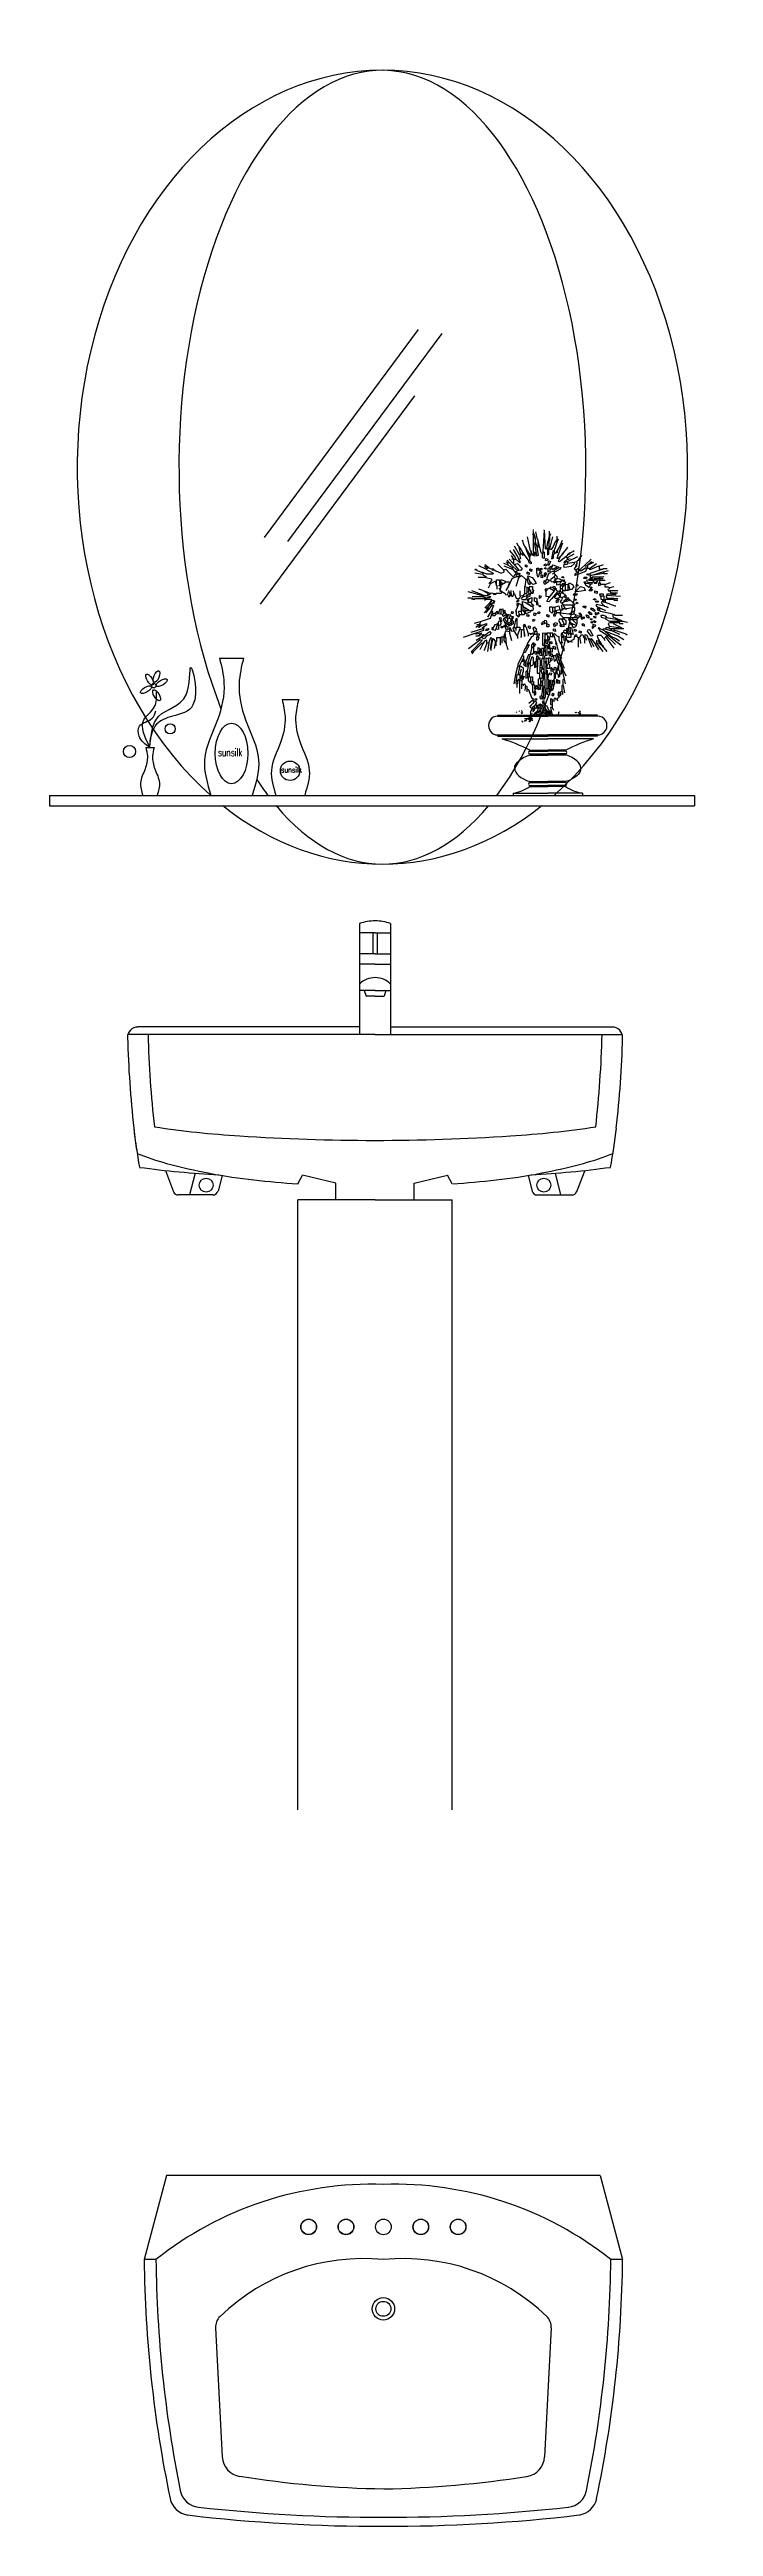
# Model space of a CAD drawing. Header units: millimetres. Extents: x -6501 to 5540, y 8531 to 19979.
# Drawn here: x -2993 to -2322, y 9144 to 11648 of the extents above; entities that cross this region are included whole.
import ezdxf

# ---------------------------------------------------------------- set-up
doc = ezdxf.new("R2010")
doc.units = ezdxf.units.MM
doc.styles.add('DTEXT100', font='simplex.shx', dxfattribs={"width": 0.7, "height": 250})

# ---------------------------------------------------------------- blocks, each defined once
blk = doc.blocks.new('md-lavabo5')
for p, q in [((121.7, 1496.2), (-34, 1285.8)), ((145.4, 1492.2), (-10.3, 1281.9)), ((117.8, 1429.1), (-38, 1218.7)), ((224, 1268.3), (219.1, 1277.3)), ((222.9, 1277.3), (221.3, 1280.3)), ((222.9, 1277.3), (225.4, 1268.6)), ((222.9, 1277.3), (225.6, 1273.5)), ((228.9, 1277.8), (227, 1283.3)), ((228.9, 1277.8), (228.6, 1278.1)), ((228.9, 1277.8), (229.2, 1277.3)), ((229.2, 1277.3), (230.3, 1275.9)), ((229.2, 1277.3), (230, 1275.4)), ((235.2, 1272.4), (232.2, 1286.6)), ((237.4, 1290.1), (237.8, 1287.1)), ((238.2, 1290.4), (237.6, 1290.1)), ((237.8, 1290.1), (237.8, 1286)), ((237.8, 1287.1), (237.8, 1271.8)), ((237.8, 1286), (239.3, 1286)), ((237.9, 1294), (237.9, 1293.7)), ((238.2, 1290.4), (238.2, 1292.9)), ((238.2, 1290.4), (239.6, 1286.9)), ((239.6, 1286.9), (239.3, 1286)), ((240.1, 1280.6), (239.3, 1279.8)), ((239.3, 1279.8), (241.2, 1267.5)), ((239.7, 1286), (239.7, 1280.6)), ((240.1, 1280.6), (242, 1275.7)), ((242.3, 1284.1), (240.4, 1291.8)), ((242.3, 1284.1), (245.6, 1270.7)), ((242.4, 1284.1), (242.4, 1275.7)), ((248.8, 1293.4), (247.7, 1271.8)), ((248.8, 1293.4), (248.8, 1293.7)), ((248.8, 1293.4), (249.9, 1274.6)), ((252.4, 1281.4), (251.3, 1274.8)), ((252.9, 1282.8), (252.4, 1281.4)), ((252.4, 1281.4), (253.2, 1281.1)), ((254, 1287.7), (252.9, 1282.8)), ((252.9, 1282.8), (253.7, 1282.5)), ((254, 1281.4), (253.2, 1281.1)), ((253.2, 1281.1), (253.7, 1280.6)), ((253.7, 1278.7), (253.5, 1277.6)), ((253.7, 1278.7), (253.5, 1277.6)), ((253.5, 1277.6), (253.5, 1275.9)), ((253.7, 1282.5), (254, 1281.4)), ((254, 1281.4), (253.7, 1280.6)), ((253.7, 1280.6), (253.7, 1278.7)), ((254, 1287.7), (254.6, 1287.4)), ((254.2, 1287.7), (254.2, 1292.3)), ((254.2, 1287.4), (254.2, 1282.5)), ((254.6, 1287.4), (255.7, 1289.9)), ((254.6, 1274.6), (257.8, 1286.6)), ((258.1, 1277), (255.9, 1273.8)), ((260, 1281.7), (258.1, 1277)), ((262.5, 1282.8), (258.9, 1272.7)), ((261.7, 1283.6), (260, 1281.7)), ((262.2, 1284.7), (261.7, 1283.6)), ((261.7, 1283.6), (262.5, 1282.8)), ((266.3, 1277.6), (261.9, 1265)), ((262.2, 1284.7), (262.2, 1287.4)), ((262.2, 1284.7), (263, 1284.1)), ((265.2, 1277.8), (262.2, 1272.7)), ((263, 1284.1), (262.5, 1282.8)), ((263, 1284.1), (263.3, 1284.4)), ((265.2, 1277.8), (267.4, 1283.3)), ((265.2, 1277.8), (266.3, 1277.6)), ((266.3, 1277.6), (267.9, 1280.6)), ((181.4, 1252.5), (178.9, 1253.3)), ((181.4, 1252.5), (179.5, 1254.1)), ((181.4, 1252.5), (184.7, 1251.1)), ((190.1, 1253.8), (183, 1257.4)), ((191.2, 1254.6), (188.8, 1256.8)), ((192.9, 1255.2), (189, 1258.5)), ((191.2, 1254.6), (190.1, 1253.8)), ((190.1, 1253.8), (197.5, 1250)), ((192.9, 1255.2), (191.2, 1254.6)), ((192.9, 1255.2), (196.1, 1253.8)), ((197.5, 1254.4), (196.1, 1253.8)), ((196.1, 1253.8), (197, 1253)), ((197, 1253), (198.3, 1253.3)), ((197.5, 1254.4), (197.8, 1254.6)), ((197.5, 1254.4), (198.3, 1253.3)), ((198.3, 1253.3), (200.2, 1252.2)), ((200.2, 1252.2), (205.4, 1250)), ((208.2, 1253), (202.2, 1259)), ((212, 1258.2), (208.2, 1259.8)), ((208.2, 1253), (210.3, 1253.8)), ((208.4, 1251.4), (208.2, 1253)), ((211.2, 1256), (208.4, 1257.1)), ((210.3, 1253.8), (214.2, 1249.5)), ((211.4, 1260.6), (210.6, 1261.2)), ((217.2, 1253.5), (211.2, 1256)), ((213.6, 1260.6), (211.4, 1263.1)), ((211.4, 1260.6), (213.6, 1260.6)), ((211.4, 1260.6), (212.3, 1258.5)), ((212.3, 1258.5), (212, 1258.2)), ((212, 1258.2), (216.6, 1255.5)), ((213.9, 1263.6), (213.6, 1264.2)), ((213.6, 1260.6), (216.3, 1257.6)), ((216.9, 1260.4), (213.9, 1263.6)), ((219.4, 1266.9), (214.4, 1272.9)), ((218.3, 1264.2), (215.8, 1267.7)), ((217.7, 1263.6), (216.3, 1264.2)), ((216.3, 1257.6), (221.5, 1253)), ((216.6, 1255.5), (217.2, 1253.5)), ((217.9, 1260.4), (216.9, 1260.4)), ((216.9, 1260.4), (218.3, 1259)), ((217.2, 1253.5), (218.5, 1251.9)), ((218.3, 1264.2), (217.7, 1263.6)), ((217.9, 1263.6), (217.9, 1260.4)), ((221.3, 1268), (218, 1273.8)), ((218.3, 1264.2), (220.4, 1263.9)), ((218.3, 1259), (223.2, 1253)), ((218.3, 1259), (220.4, 1259)), ((218.5, 1251.9), (218.8, 1251.9)), ((218.8, 1251.9), (220.7, 1250)), ((218.8, 1251.9), (221.3, 1251.6)), ((220.4, 1264.2), (219.4, 1266.9)), ((220.4, 1263.9), (220.4, 1264.2)), ((220.4, 1264.2), (224.3, 1260.4)), ((220.4, 1259), (222.1, 1259.6)), ((221.3, 1268), (221.5, 1268.3)), ((221.3, 1268), (221.8, 1267.2)), ((221.5, 1253), (223.2, 1253)), ((221.8, 1267.2), (222.1, 1267.5)), ((221.8, 1267.2), (223.4, 1264.2)), ((222.1, 1259.6), (226.7, 1254.6)), ((225.4, 1252.5), (223.2, 1253)), ((225.1, 1264.5), (223.4, 1264.2)), ((225.1, 1261.5), (223.4, 1264.2)), ((225.4, 1268.6), (224, 1268.3)), ((224, 1268.3), (225.1, 1264.5)), ((224.3, 1260.4), (225.1, 1261.5)), ((226.7, 1254.6), (225.4, 1252.5)), ((225.6, 1273.5), (227.5, 1270.5)), ((227.5, 1270.5), (226.4, 1269.9)), ((226.4, 1269.9), (227.3, 1268)), ((227.3, 1268), (228.6, 1268.6)), ((227.5, 1270.5), (228.6, 1268.6)), ((228.6, 1268.6), (233.5, 1262)), ((230.3, 1275.9), (230, 1275.4)), ((230, 1275.4), (230.3, 1275.4)), ((230, 1275.4), (231.6, 1271.8)), ((230, 1258.5), (231.4, 1257.9)), ((230, 1256.6), (230, 1258.5)), ((231.4, 1256), (230, 1256.6)), ((230.3, 1275.4), (232.2, 1272.1)), ((231.4, 1257.9), (231.4, 1256)), ((232.2, 1272.1), (231.6, 1271.8)), ((231.6, 1271.8), (233.8, 1266.1)), ((232.2, 1272.1), (234.9, 1267.7)), ((234.6, 1262.3), (233.5, 1262)), ((233.8, 1260.4), (233.5, 1262)), ((234.4, 1266.4), (233.8, 1266.1)), ((235.7, 1259.3), (233.8, 1260.4)), ((234.2, 1266.1), (234.2, 1262.3)), ((234.9, 1267.7), (234.4, 1266.4)), ((234.6, 1262.3), (235.7, 1260.9)), ((234.6, 1254.4), (236.6, 1253.5)), ((234.6, 1252.7), (234.6, 1254.4)), ((236, 1251.6), (234.6, 1252.7)), ((235.2, 1272.4), (234.9, 1272.7)), ((235.6, 1267.7), (234.9, 1267.7)), ((235.2, 1272.4), (235.7, 1271.6)), ((235.6, 1271.6), (235.6, 1267.7)), ((235.7, 1271.6), (237.1, 1268.6)), ((235.7, 1260.9), (235.7, 1259.3)), ((236.6, 1253.5), (236, 1251.6)), ((237.1, 1268.6), (237.9, 1268.6)), ((237.8, 1271.8), (238.2, 1271.6)), ((237.9, 1267.7), (237.9, 1268.6)), ((239.6, 1267.2), (237.9, 1267.7)), ((238.1, 1271.6), (238.1, 1268.6)), ((238.2, 1271.6), (239.6, 1271.3)), ((239.6, 1271.3), (239.6, 1267.2)), ((241.2, 1267.5), (243.1, 1268)), ((241.2, 1253.5), (241.2, 1250.5)), ((241.5, 1253.5), (241.7, 1254.9)), ((241.5, 1253.5), (243.4, 1253)), ((241.7, 1254.9), (243.4, 1254.9)), ((242.4, 1275.7), (242, 1275.7)), ((243.1, 1268), (242, 1275.7)), ((243.4, 1254.9), (243.4, 1253)), ((243.4, 1253), (245, 1252.5)), ((245, 1251.9), (244.5, 1250.8)), ((245, 1252.5), (245, 1251.9)), ((245, 1251.9), (246.4, 1251.4)), ((245.3, 1253.5), (245.6, 1254.9)), ((246.4, 1253), (245.3, 1253.5)), ((245.6, 1270.7), (247.5, 1269.9)), ((245.6, 1254.9), (246.9, 1254.4)), ((246.9, 1254.4), (246.4, 1253)), ((247.3, 1265.3), (247.3, 1269.9)), ((248.8, 1264.7), (247.3, 1265.3)), ((247.7, 1271.8), (247.5, 1269.9)), ((247.7, 1271.8), (248.8, 1271.3)), ((248.8, 1271.3), (248.8, 1264.7)), ((249.1, 1257.6), (249.7, 1259.3)), ((251, 1257.1), (249.1, 1257.6)), ((249.4, 1254.6), (249.7, 1255.5)), ((250.2, 1253.8), (249.4, 1254.6)), ((249.7, 1259.3), (251.6, 1258.5)), ((249.7, 1255.5), (251, 1254.9)), ((249.9, 1274.6), (251.3, 1274.8)), ((250.2, 1262.8), (250.7, 1264.7)), ((252.1, 1262.3), (250.2, 1262.8)), ((251, 1254.9), (250.2, 1253.8)), ((250.7, 1264.7), (252.7, 1263.9)), ((251.6, 1258.5), (251, 1257.1)), ((251.3, 1274.8), (252.4, 1274.6)), ((252.7, 1263.9), (252.1, 1262.3)), ((252.2, 1274.6), (252.2, 1268.6)), ((252.2, 1268.6), (253.7, 1269.1)), ((253.5, 1275.9), (252.4, 1274.6)), ((252.7, 1258.5), (253.7, 1262.3)), ((253.7, 1257.6), (252.7, 1258.5)), ((254.8, 1255.2), (252.8, 1254.6)), ((252.8, 1254.6), (252.8, 1251.4)), ((252.8, 1251.4), (255.4, 1252.5)), ((253.5, 1275.9), (254, 1274.6)), ((253.7, 1269.1), (253.7, 1274.6)), ((253.7, 1262.3), (255.4, 1261.7)), ((255.4, 1261.7), (253.7, 1257.6)), ((254, 1274.6), (254.6, 1274.6)), ((254.6, 1274), (254.6, 1274.6)), ((255.9, 1273.8), (254.6, 1274)), ((257, 1257.1), (254.8, 1256.3)), ((254.8, 1256.3), (254.8, 1255.2)), ((254.8, 1255.2), (254.8, 1254.9)), ((254.8, 1255.2), (256.5, 1255.2)), ((255.4, 1252.5), (254.8, 1254.9)), ((258.9, 1251.9), (255.7, 1250.8)), ((257.8, 1271.8), (256.2, 1264.5)), ((256.2, 1264.5), (258.5, 1265)), ((257, 1257.1), (256.5, 1255.2)), ((256.5, 1255.2), (256.8, 1254.6)), ((256.5, 1254.4), (256.8, 1254.6)), ((257.3, 1253.3), (256.5, 1254.4)), ((256.8, 1254.6), (257.3, 1254.6)), ((257, 1257.1), (258.1, 1258.5)), ((260.6, 1255.2), (257.3, 1253.3)), ((258.9, 1272.7), (257.8, 1271.8)), ((258.1, 1258.5), (261.7, 1256.8)), ((258.5, 1265), (258.5, 1269.1)), ((258.9, 1272.7), (258.9, 1269.1)), ((259.2, 1269.1), (258.9, 1269.1)), ((259.2, 1252.5), (258.9, 1251.9)), ((258.9, 1251.9), (258.9, 1250.8)), ((260.8, 1270.5), (259.2, 1269.1)), ((261.4, 1254.1), (259.2, 1252.5)), ((262.2, 1252.2), (259.5, 1250.8)), ((261.7, 1256.8), (260.6, 1255.2)), ((260.6, 1255.2), (261.4, 1254.1)), ((262.2, 1272.7), (260.8, 1270.7)), ((260.8, 1270.7), (260.8, 1270.5)), ((262.2, 1270.5), (260.8, 1270.5)), ((263.3, 1255.2), (261.4, 1254.1)), ((261.7, 1256.8), (263.3, 1256.3)), ((261.9, 1265), (263.6, 1265)), ((262.2, 1272.7), (262.2, 1270.5)), ((265.2, 1253.8), (262.2, 1252.2)), ((264.4, 1264.7), (263, 1262)), ((263, 1262), (264.4, 1261.7)), ((263.3, 1256.3), (263.3, 1255.2)), ((263.3, 1255.2), (265.8, 1255.5)), ((263.6, 1265), (265.2, 1266.7)), ((265.2, 1266.7), (264.4, 1264.7)), ((264.4, 1261.7), (270.9, 1266.7)), ((266.3, 1268), (265.2, 1266.9)), ((265.2, 1266.9), (265.2, 1266.7)), ((265.2, 1266.7), (265.5, 1266.7)), ((265.8, 1255.5), (265.2, 1253.8)), ((266.3, 1267.7), (265.5, 1266.7)), ((267.1, 1269.1), (266.3, 1268)), ((266.9, 1268), (266.3, 1268)), ((266.3, 1268), (266.3, 1267.7)), ((267.1, 1269.1), (266.9, 1268)), ((268.2, 1270.2), (267.1, 1269.7)), ((267.1, 1269.7), (267.1, 1269.1)), ((267.1, 1269.1), (267.4, 1269.1)), ((268.2, 1270.2), (267.4, 1269.1)), ((268.2, 1270.2), (271.8, 1274.6)), ((270.7, 1262.3), (268.8, 1261.5)), ((268.8, 1261.5), (269.3, 1260.4)), ((268.8, 1256.3), (269.3, 1259.1)), ((269.6, 1255.5), (268.8, 1256.3)), ((269.3, 1260.4), (271.2, 1261.2)), ((269.3, 1259.1), (272.6, 1259.1)), ((276.4, 1256.6), (269.6, 1255.5)), ((272.6, 1264.2), (270.7, 1262.3)), ((270.7, 1262.3), (271.2, 1261.5)), ((272.3, 1267.5), (270.9, 1266.9)), ((270.9, 1266.9), (270.9, 1266.7)), ((270.9, 1266.7), (271.2, 1266.7)), ((270.9, 1266.7), (272, 1265.3)), ((272.3, 1267.5), (271.2, 1266.7)), ((272.6, 1261.7), (271.2, 1261.5)), ((271.2, 1261.2), (271.2, 1261.5)), ((271.8, 1274.6), (272.9, 1276.2)), ((272, 1265.3), (272.6, 1265.6)), ((272.6, 1268.3), (272.3, 1267.5)), ((275.3, 1270.5), (272.6, 1268.3)), ((272.6, 1265.6), (279.4, 1269.4)), ((274.5, 1269.1), (272.6, 1268.3)), ((272.6, 1261.7), (283, 1266.9)), ((272.6, 1265.6), (272.6, 1264.2)), ((272.6, 1264.2), (274.2, 1264.2)), ((272.6, 1261.7), (272.6, 1259.6)), ((279.4, 1260.6), (272.6, 1259.6)), ((275.3, 1270.5), (274.5, 1269.1)), ((275.3, 1264.7), (274.8, 1264.5)), ((275.3, 1270.5), (278, 1271.8)), ((279.1, 1259.3), (276.4, 1256.6)), ((278, 1271.8), (279.4, 1272.9)), ((279.4, 1260.6), (279.1, 1259.3)), ((281.1, 1256.8), (279.1, 1254.4)), ((279.1, 1254.4), (280, 1253.5)), ((281.9, 1261.5), (279.4, 1260.6)), ((280, 1253.5), (281.9, 1254.1)), ((281.9, 1259.8), (280.5, 1257.6)), ((280.5, 1257.6), (281.1, 1256.8)), ((281.9, 1254.1), (280.5, 1251.9)), ((280.5, 1251.9), (283, 1250.8)), ((281.1, 1256.8), (282.4, 1257.6)), ((282.4, 1262.3), (281.9, 1261.5)), ((281.9, 1261.5), (282.1, 1261.2)), ((282.1, 1261.2), (281.9, 1259.8)), ((281.9, 1254.1), (283.8, 1254.9)), ((282.4, 1262.3), (282.1, 1261.2)), ((283.2, 1262.8), (282.4, 1262.3)), ((284.3, 1264.5), (283.2, 1262.8)), ((284.3, 1264.5), (283.2, 1262.8)), ((283.8, 1252.2), (283.2, 1251.1)), ((283.8, 1252.2), (283.2, 1251.1)), ((287.1, 1255.2), (283.8, 1252.2)), ((283.8, 1252.5), (286.8, 1252.5)), ((284.3, 1264.5), (286.8, 1267.2)), ((286.8, 1267.2), (287.1, 1268)), ((286.8, 1252.5), (290.9, 1255.7)), ((290.1, 1257.9), (287.1, 1255.2)), ((290.1, 1257.9), (296.3, 1263.9)), ((290.1, 1257.9), (291.2, 1257.1)), ((292, 1255.2), (290.6, 1251.6)), ((290.9, 1255.7), (292, 1255.2)), ((291.2, 1257.1), (292.5, 1257.6)), ((293.1, 1257.9), (292.5, 1257.6)), ((294.2, 1259), (292.8, 1258.2)), ((292.8, 1258.2), (293.1, 1257.9)), ((292.8, 1257.6), (292.8, 1254.9)), ((292.8, 1254.9), (294.7, 1254.6)), ((294.2, 1258.7), (293.1, 1257.9)), ((296.6, 1260.9), (294.2, 1259)), ((294.2, 1259), (294.2, 1258.7)), ((294.4, 1258.7), (294.2, 1258.7)), ((297.2, 1260.1), (294.4, 1258.7)), ((294.7, 1254.6), (301.8, 1259.6)), ((295, 1253.3), (294.7, 1254.6)), ((304, 1257.1), (295, 1253.3)), ((308.3, 1254.1), (295, 1249.7)), ((296.6, 1260.9), (297.4, 1261.7)), ((296.6, 1260.9), (297.2, 1260.1)), ((297.2, 1260.1), (299.1, 1260.9)), ((304, 1257.1), (308.3, 1258.5)), ((304.4, 1257.1), (304.4, 1254)), ((304.4, 1254), (308.3, 1254)), ((308.3, 1258.5), (308.9, 1258.7)), ((308.3, 1254.5), (312.7, 1254.5)), ((308.9, 1251.4), (313.8, 1252.5)), ((185.5, 1227.3), (172.1, 1230.9)), ((185.8, 1228.4), (175.7, 1232)), ((187.1, 1248.4), (178.9, 1250)), ((189.9, 1245.6), (182.2, 1245.6)), ((186.9, 1232.3), (183, 1233.9)), ((184.7, 1251.1), (186.9, 1250.3)), ((184.7, 1251.1), (186.6, 1250.8)), ((185.8, 1228.4), (185.5, 1227.3)), ((185.5, 1227.3), (187.1, 1226.5)), ((185.8, 1228.4), (188, 1227.6)), ((186.6, 1250.8), (186.9, 1250.5)), ((191, 1248.8), (186.9, 1250.5)), ((186.9, 1250.5), (186.9, 1250.3)), ((186.9, 1250.3), (187.1, 1248.4)), ((186.9, 1232.3), (191.8, 1229.8)), ((186.9, 1232.3), (191, 1231.2)), ((187.1, 1248.4), (189.9, 1246.7)), ((188, 1227.6), (187.4, 1226)), ((188, 1227.5), (191.2, 1227.5)), ((189.9, 1246.7), (189.9, 1245.6)), ((189.9, 1245.6), (195.6, 1244.3)), ((197, 1248.8), (191, 1248.8)), ((191, 1231.2), (192.3, 1230.3)), ((192.1, 1228.4), (191.2, 1227.3)), ((191.2, 1227.3), (194.8, 1226.2)), ((192.3, 1230.3), (191.8, 1229.8)), ((191.8, 1229.8), (192.1, 1228.4)), ((194, 1228.2), (192.1, 1228.4)), ((194.8, 1239.6), (192.3, 1234.7)), ((192.3, 1230.3), (194.2, 1229.8)), ((194, 1240.4), (192.9, 1239.4)), ((195.6, 1242.6), (194, 1240.4)), ((194, 1240.4), (194.8, 1239.6)), ((195.1, 1229), (194, 1228.2)), ((194.2, 1229.8), (195.6, 1230.1)), ((194.2, 1229.8), (195.1, 1229)), ((194.8, 1239.6), (199.4, 1241.8)), ((195.6, 1244.3), (195.6, 1242.6)), ((195.6, 1230.1), (197.2, 1229.8)), ((197.5, 1250), (197, 1248.8)), ((197.2, 1229.8), (197.8, 1228.7)), ((197.2, 1229.5), (200.5, 1229.5)), ((197.8, 1228.7), (200.5, 1228.7)), ((199.4, 1241.8), (200.5, 1237.4)), ((200.5, 1237.4), (200.8, 1237.4)), ((205.4, 1229.4), (200.5, 1229.4)), ((200.5, 1228.7), (200.5, 1229.3)), ((200.7, 1237.4), (200.7, 1243.2)), ((200.7, 1243.2), (203.7, 1243.2)), ((201.2, 1237.4), (201.2, 1233.6)), ((204.1, 1237.4), (202.7, 1237.2)), ((204.1, 1233.6), (203.2, 1234.4)), ((203.7, 1243.2), (203.7, 1237.4)), ((204.1, 1237.4), (204.9, 1235.5)), ((204.1, 1233.6), (204.6, 1233.6)), ((204.1, 1233.6), (204.3, 1232.5)), ((204.6, 1232.8), (204.3, 1232.5)), ((204.3, 1232.5), (206, 1231.2)), ((204.9, 1235.5), (204.6, 1233.6)), ((204.6, 1233.6), (204.6, 1232.8)), ((204.6, 1232.8), (206.2, 1231.4)), ((204.9, 1241.5), (205.4, 1243.4)), ((204.9, 1241.5), (206.8, 1239.4)), ((205, 1241.5), (205, 1238.5)), ((205, 1238.5), (205, 1235.5)), ((205.2, 1238.5), (206.8, 1238.5)), ((205.4, 1250), (208.4, 1251.4)), ((205.4, 1243.4), (209.5, 1241.8)), ((206, 1231.2), (205.4, 1229.4)), ((206.2, 1231.4), (206, 1231.2)), ((206.2, 1231.4), (209.5, 1229.5)), ((206.8, 1239.4), (207.9, 1239.4)), ((206.8, 1239.4), (206.8, 1238.5)), ((207.9, 1239.4), (206.8, 1238.5)), ((208.4, 1239.6), (207.9, 1239.4)), ((209.5, 1240.7), (208.4, 1239.6)), ((209.5, 1241.8), (209.5, 1240.7)), ((209.5, 1241.1), (213.6, 1241.1)), ((209.5, 1229.5), (210.3, 1227.9)), ((212.8, 1236.9), (210.3, 1232.3)), ((210.3, 1227.9), (212.3, 1228.4)), ((212.3, 1228.4), (212.8, 1230.9)), ((213.9, 1240.2), (212.5, 1237.2)), ((212.5, 1237.2), (212.8, 1236.9)), ((214.2, 1227.6), (212.5, 1227.1)), ((212.5, 1227.1), (213.1, 1226)), ((214.2, 1239.9), (212.8, 1236.9)), ((212.8, 1230.9), (213.6, 1231.2)), ((213.6, 1231.2), (213.3, 1232.5)), ((213.6, 1241.1), (213.9, 1240.2)), ((213.6, 1231.2), (214.4, 1229.3)), ((213.9, 1240.2), (214.2, 1239.9)), ((214.2, 1249.5), (217.2, 1246.7)), ((216.3, 1244.3), (214.2, 1239.9)), ((214.4, 1229.3), (214.2, 1227.6)), ((214.2, 1227.6), (215.5, 1227.6)), ((214.2, 1226.5), (214.2, 1227.6)), ((214.4, 1229.3), (215.5, 1229.3)), ((215.5, 1229.3), (215.5, 1227.6)), ((215.5, 1227.1), (215.5, 1227.6)), ((216.9, 1226), (215.5, 1227.1)), ((215.7, 1229.3), (215.7, 1232.3)), ((221.3, 1246.7), (216.3, 1244.3)), ((218.3, 1229.8), (216.9, 1226)), ((217.2, 1246.7), (219.1, 1247.3)), ((218.3, 1229.8), (218, 1232)), ((218.3, 1229.8), (219.1, 1229)), ((219.1, 1247.3), (220.7, 1249.7)), ((219.1, 1229), (220.4, 1225.2)), ((223.4, 1245.9), (220.2, 1236.6)), ((220.7, 1249.7), (220.7, 1250)), ((221.3, 1250), (220.7, 1250)), ((222.6, 1249.2), (221, 1247.8)), ((221, 1247.8), (221.3, 1246.7)), ((221.3, 1251.6), (221.3, 1250)), ((221.3, 1246.7), (222.9, 1246.7)), ((222.6, 1249.2), (222.9, 1250.3)), ((222.6, 1249.2), (224, 1247.8)), ((222.9, 1250.3), (224.5, 1249.7)), ((224, 1247.8), (222.9, 1246.7)), ((222.9, 1246.7), (223.4, 1245.9)), ((223.4, 1245.9), (225.9, 1247.5)), ((224.5, 1249.7), (224, 1247.8)), ((224.7, 1226.8), (224.7, 1232)), ((227, 1227.1), (225.1, 1226.8)), ((225.9, 1247.5), (229.2, 1244.8)), ((227.3, 1227.1), (227, 1227.1)), ((227, 1227.1), (227.3, 1225.7)), ((228.9, 1228.7), (227.3, 1227.1)), ((231.4, 1227.1), (227.3, 1225.7)), ((231.1, 1229.3), (228.9, 1228.7)), ((229.2, 1244.8), (230.5, 1243.4)), ((229.2, 1236.6), (229.2, 1228.7)), ((230.5, 1243.4), (229.5, 1236.6)), ((229.5, 1236.6), (231.1, 1236.1)), ((231.1, 1236.1), (231.4, 1235.5)), ((231.6, 1230.9), (231.1, 1229.3)), ((231.1, 1229.3), (231.6, 1227.9)), ((232.7, 1245.1), (231.4, 1244.5)), ((231.4, 1244.5), (232.7, 1239.4)), ((231.4, 1235.5), (232.7, 1235.3)), ((231.6, 1227.9), (231.4, 1227.1)), ((231.4, 1227.1), (231.6, 1227.1)), ((231.6, 1227.1), (231.4, 1225.2)), ((231.5, 1235.5), (231.5, 1230.9)), ((231.6, 1230.9), (233, 1230.9)), ((231.6, 1227.9), (232.7, 1227.9)), ((231.6, 1227.1), (231.9, 1227.1)), ((231.9, 1251.1), (233.8, 1250.3)), ((231.9, 1249.2), (231.9, 1251.1)), ((233.8, 1248.4), (231.9, 1249.2)), ((232.7, 1227.9), (231.9, 1227.1)), ((232.7, 1245.1), (232.5, 1247.3)), ((232.5, 1247.3), (236.8, 1245.6)), ((232.7, 1245.1), (234.6, 1241.3)), ((232.7, 1239.4), (234.4, 1238.3)), ((232.7, 1235.3), (233, 1233.6)), ((233.5, 1229), (232.7, 1227.9)), ((233, 1233.6), (234.1, 1233.6)), ((233, 1233.6), (233, 1230.9)), ((233, 1230.9), (233.5, 1229)), ((233.5, 1229), (234.9, 1229)), ((233.8, 1250.3), (233.8, 1248.4)), ((234, 1233.6), (234, 1236.6)), ((234, 1236.6), (237.2, 1236.6)), ((234.1, 1233.6), (235.5, 1230.3)), ((234.4, 1238.3), (235.2, 1239.1)), ((235.2, 1239.1), (234.6, 1241.3)), ((235.7, 1240.2), (234.6, 1241.3)), ((234.9, 1229), (234.6, 1226.5)), ((235.5, 1229.5), (234.9, 1229)), ((237.9, 1230.9), (235.5, 1230.3)), ((235.5, 1230.3), (235.5, 1229.5)), ((235.5, 1229.3), (235.5, 1229.5)), ((237.4, 1229.3), (235.5, 1229.3)), ((237.4, 1238.3), (235.7, 1240.2)), ((236.8, 1245.6), (238.5, 1243.4)), ((236.8, 1233.3), (238.2, 1232.8)), ((236.8, 1233.3), (236.8, 1232.5)), ((237.2, 1236.6), (237.2, 1233.3)), ((240.9, 1239.6), (237.4, 1238.3)), ((237.9, 1230.9), (237.4, 1229.3)), ((238.2, 1232.8), (237.9, 1230.9)), ((238.5, 1243.4), (240.9, 1239.6)), ((241.2, 1250.5), (242.3, 1246.2)), ((242.3, 1246.2), (243.4, 1246.7)), ((243.4, 1246.7), (244.5, 1250.8)), ((244.1, 1227.3), (245.8, 1226.8)), ((244.1, 1224.6), (244.1, 1227.3)), ((244.5, 1249.7), (244.5, 1250.8)), ((245.8, 1249.5), (244.5, 1249.7)), ((246.4, 1251.4), (245.8, 1249.5)), ((246, 1248.4), (247.3, 1247.8)), ((246, 1245.6), (246, 1248.4)), ((247.3, 1245.1), (246, 1245.6)), ((247.3, 1247.8), (247.3, 1245.1)), ((249.1, 1242.1), (248.3, 1241.3)), ((248.3, 1241.3), (248.8, 1239.1)), ((248.8, 1239.1), (250.5, 1239.1)), ((249, 1249.5), (249, 1246.5)), ((249, 1246.5), (250.5, 1247.3)), ((250.2, 1241), (249.1, 1242.1)), ((249.4, 1249.5), (250.2, 1250.5)), ((249.4, 1249.5), (250.5, 1248.6)), ((252.1, 1233.9), (249.9, 1233.6)), ((249.9, 1233.6), (249.9, 1232)), ((249.9, 1232), (251, 1232)), ((250.2, 1250.5), (251.3, 1249.7)), ((251, 1243.2), (250.2, 1241)), ((250.2, 1241), (250.5, 1239.6)), ((250.5, 1247.3), (250.5, 1248.6)), ((250.7, 1248.6), (250.5, 1248.6)), ((251, 1239.6), (250.5, 1239.6)), ((250.5, 1239.1), (250.5, 1239.6)), ((250.6, 1232), (250.6, 1226.8)), ((251.3, 1249.7), (250.7, 1248.6)), ((252.1, 1244), (251, 1243.2)), ((253.2, 1241.3), (251, 1239.6)), ((252.1, 1233.9), (251, 1232)), ((252.9, 1248.6), (251.8, 1244.8)), ((251.8, 1244.8), (252.1, 1244)), ((252.1, 1244), (253.7, 1242.9)), ((254.6, 1234.7), (252.1, 1233.9)), ((255.7, 1250.8), (252.9, 1248.6)), ((253.7, 1242.9), (253.2, 1241.3)), ((253.7, 1242.9), (255.4, 1242.9)), ((258.9, 1232), (253.7, 1225.4)), ((255.4, 1235.8), (254.6, 1234.7)), ((254.6, 1234.7), (258.7, 1232.5)), ((255.7, 1243.4), (255.4, 1242.9)), ((255.4, 1242.9), (255.9, 1241.5)), ((257.6, 1235), (255.4, 1235.8)), ((258.9, 1246.2), (255.7, 1243.4)), ((255.9, 1241.5), (258.4, 1241.3)), ((261.7, 1230.3), (256.2, 1224.1)), ((258.9, 1249.5), (257, 1248.9)), ((257.6, 1235), (258.4, 1236.9)), ((257.6, 1235), (259.2, 1234.4)), ((259.8, 1242.1), (258.4, 1241.3)), ((258.4, 1241.3), (258.9, 1240.2)), ((258.4, 1236.9), (259.8, 1236.4)), ((259.5, 1233.3), (258.7, 1232.5)), ((258.7, 1232.5), (258.9, 1232)), ((259.5, 1250.8), (258.9, 1250.8)), ((258.9, 1250.8), (258.9, 1249.5)), ((258.9, 1249.5), (260, 1248.1)), ((260, 1248.1), (258.9, 1246.2)), ((258.9, 1246.2), (259.5, 1245.6)), ((258.9, 1240.2), (260.6, 1240.7)), ((258.9, 1232), (259.5, 1232)), ((260, 1234.7), (259.2, 1234.4)), ((259.2, 1234.4), (259.5, 1233.3)), ((261.4, 1228.4), (259.2, 1225.7)), ((259.5, 1245.6), (259.8, 1245.9)), ((259.5, 1245.6), (259.8, 1244.8)), ((259.5, 1233.3), (260.8, 1233.3)), ((259.8, 1244.8), (260.8, 1244)), ((259.8, 1244.8), (259.8, 1242.1)), ((259.8, 1242.1), (260.3, 1242.1)), ((259.8, 1236.4), (260, 1234.7)), ((260, 1248.1), (261.7, 1247)), ((260, 1234.7), (261.4, 1234.2)), ((260.8, 1244), (260.3, 1242.1)), ((260.3, 1242.1), (260.6, 1241)), ((260.6, 1240.7), (260.6, 1241)), ((260.6, 1241), (261.4, 1240.7)), ((262.2, 1244.5), (260.8, 1244)), ((261.4, 1234.2), (260.8, 1233.3)), ((260.8, 1233.3), (262.2, 1232)), ((265.8, 1241), (261.4, 1241)), ((262.8, 1228.7), (261.4, 1228.4)), ((261.5, 1240.7), (261.5, 1238)), ((261.5, 1238), (263.6, 1238.5)), ((261.7, 1247), (262.2, 1244.5)), ((262.2, 1232), (261.7, 1230.3)), ((261.7, 1230.3), (262.8, 1229.8)), ((262.2, 1244.5), (264.7, 1244.3)), ((262.2, 1232), (264.4, 1231.7)), ((262.8, 1229.8), (263.8, 1229.8)), ((262.8, 1229.8), (262.8, 1228.7)), ((262.8, 1228.7), (264.4, 1226.8)), ((263.6, 1238.5), (264.7, 1239.1)), ((264.4, 1231.7), (263.8, 1229.8)), ((263.8, 1229.8), (265.2, 1229.3)), ((264.7, 1232.5), (264.4, 1231.7)), ((264.4, 1231.7), (264.7, 1231.7)), ((265.2, 1227.1), (264.4, 1226.8)), ((264.7, 1244.3), (266.3, 1242.9)), ((265.8, 1241.3), (264.7, 1239.1)), ((264.7, 1239.1), (265.2, 1238)), ((265.8, 1234.2), (264.7, 1232.5)), ((264.7, 1231.7), (266.6, 1231.2)), ((265.1, 1238), (265.1, 1234.4)), ((265.1, 1234.4), (265.8, 1234.2)), ((265.2, 1238), (266.6, 1238)), ((266.3, 1230.1), (265.2, 1229.3)), ((265.2, 1229.3), (265.2, 1227.1)), ((265.2, 1227.1), (265.8, 1225.4)), ((266.3, 1242.1), (265.8, 1241.3)), ((267.1, 1234.4), (265.8, 1234.2)), ((266.3, 1242.9), (266.3, 1242.1)), ((267.7, 1242.4), (266.3, 1242.1)), ((266.6, 1231.2), (266.3, 1230.1)), ((266.3, 1230.1), (268.2, 1229.5)), ((267.1, 1238.5), (266.6, 1238)), ((266.6, 1238), (267.4, 1235.8)), ((266.6, 1231.2), (267.1, 1231.2)), ((266.9, 1245.6), (267.1, 1246.7)), ((268.2, 1245.1), (266.9, 1245.6)), ((267.1, 1246.7), (268.8, 1246.2)), ((269.9, 1239.2), (267.1, 1239.2)), ((267.1, 1239.2), (267.1, 1238.5)), ((267.1, 1238.5), (269, 1237.7)), ((267.4, 1235.8), (267.1, 1234.4)), ((267.1, 1234.4), (267.7, 1232)), ((267.7, 1232), (267.1, 1231.2)), ((267.1, 1231.2), (268.2, 1229.8)), ((269.3, 1237.4), (267.4, 1235.8)), ((267.7, 1242.4), (268.5, 1243.4)), ((267.7, 1242.4), (269.3, 1241.5)), ((270.4, 1232.1), (267.7, 1232.1)), ((268.8, 1246.2), (268.2, 1245.1)), ((268.2, 1229.8), (268.2, 1229.5)), ((268.2, 1229.5), (269.9, 1228.7)), ((268.5, 1243.4), (269.3, 1242.6)), ((270.1, 1238), (269, 1237.7)), ((269, 1237.7), (269.3, 1237.4)), ((269.9, 1227.6), (269, 1226)), ((269.3, 1242.6), (269.3, 1241.5)), ((269.3, 1241.5), (270.4, 1241)), ((270.1, 1237.7), (269.3, 1237.4)), ((270.4, 1241), (269.9, 1239.6)), ((269.9, 1239.6), (270.4, 1238.5)), ((269.9, 1228.7), (269.9, 1227.6)), ((269.9, 1227.6), (271.2, 1227.1)), ((270.4, 1238.5), (270.1, 1238)), ((270.1, 1238), (270.1, 1237.7)), ((270.1, 1237.7), (270.1, 1237.4)), ((270.3, 1237.4), (270.3, 1232.3)), ((270.4, 1238.5), (272.9, 1238.8)), ((272.6, 1232.5), (270.4, 1232.3)), ((271.2, 1227.1), (270.9, 1225.7)), ((272.9, 1232.3), (272.6, 1232.5)), ((272.7, 1237.7), (272.7, 1232.5)), ((272.9, 1238.8), (272.9, 1237.7)), ((272.9, 1237.7), (273.7, 1237.7)), ((275, 1233.1), (272.9, 1232.3)), ((273.7, 1237.7), (274.2, 1240.2)), ((273.7, 1237.7), (275, 1233.3)), ((274.2, 1240.2), (277.5, 1238.5)), ((275, 1233.3), (275, 1233.1)), ((276.7, 1233.3), (275, 1233.1)), ((278.9, 1236.1), (276.7, 1233.3)), ((277.5, 1238.5), (278.9, 1236.1)), ((278.6, 1227.6), (278.9, 1229.1)), ((281.9, 1227.6), (278.6, 1227.6)), ((278.9, 1229.1), (282.4, 1229.1)), ((286.5, 1250), (280, 1247.5)), ((280, 1247.5), (280.5, 1249.5)), ((280.5, 1249.5), (283, 1250.8)), ((281.3, 1237.4), (281.6, 1238.5)), ((282.4, 1236.9), (281.3, 1237.4)), ((281.6, 1238.5), (283.2, 1238)), ((282.4, 1229.1), (281.9, 1227.6)), ((282.1, 1232.8), (285.7, 1236.6)), ((282.1, 1231.2), (282.1, 1232.8)), ((290.6, 1232.3), (282.1, 1231.2)), ((283.2, 1238), (282.4, 1236.9)), ((283.2, 1251.1), (283, 1250.8)), ((285.7, 1236.6), (289, 1235.5)), ((290.6, 1251.6), (286.5, 1250)), ((289, 1235.5), (290.6, 1232.3)), ((289.2, 1244.5), (289.5, 1245.9)), ((291.7, 1244.5), (289.2, 1244.5)), ((290.6, 1241.3), (289.2, 1240.7)), ((289.2, 1240.7), (290.1, 1239.6)), ((289.5, 1245.9), (292.2, 1245.9)), ((291.2, 1239.9), (290.1, 1239.6)), ((290.1, 1239.6), (290.6, 1238)), ((291.2, 1239.9), (290.6, 1241.3)), ((290.6, 1238), (294.4, 1235.8)), ((291.2, 1239.9), (293.6, 1239.4)), ((292.2, 1245.9), (291.7, 1244.5)), ((294.2, 1243.2), (291.7, 1242.6)), ((291.7, 1242.6), (292.2, 1241.3)), ((292.2, 1248.1), (292.8, 1249.5)), ((293.3, 1247.8), (292.2, 1248.1)), ((292.2, 1241.3), (293.9, 1240.7)), ((292.8, 1249.5), (294.2, 1248.9)), ((294.2, 1248.9), (293.3, 1247.8)), ((293.9, 1240.7), (293.6, 1239.4)), ((293.6, 1239.4), (295.8, 1238.5)), ((293.9, 1240.6), (297.2, 1240.6)), ((294.4, 1244), (294.2, 1243.2)), ((294.2, 1242.9), (297.7, 1242.9)), ((297.2, 1244), (294.4, 1244)), ((294.4, 1235.8), (295.2, 1236.6)), ((294.4, 1232.1), (295.2, 1233.6)), ((297.2, 1232.1), (294.4, 1232.1)), ((295, 1249.7), (295.2, 1248.4)), ((296.6, 1247.5), (295, 1246.7)), ((295, 1246.7), (295.8, 1245.6)), ((295.2, 1248.4), (296.6, 1247.5)), ((295.2, 1236.6), (295.8, 1238.5)), ((295.2, 1233.6), (296.3, 1233.9)), ((295.8, 1245.6), (297.4, 1245.6)), ((297.2, 1238.8), (295.8, 1238.5)), ((295.8, 1235.3), (296.1, 1236.1)), ((296.6, 1234.4), (295.8, 1235.3)), ((296.1, 1236.1), (297.4, 1235.5)), ((296.3, 1233.9), (297.7, 1233.3)), ((298, 1247.8), (296.6, 1247.5)), ((297.4, 1235.5), (296.6, 1234.4)), ((297.4, 1245.6), (297.2, 1244.3)), ((297.2, 1244.3), (299.3, 1244)), ((298.8, 1241), (297.2, 1240.4)), ((297.2, 1240.4), (297.2, 1238.8)), ((297.7, 1233.3), (297.2, 1232.1)), ((304.5, 1245.8), (297.4, 1245.8)), ((297.7, 1242.9), (298.8, 1242.4)), ((308.9, 1251.4), (298, 1247.8)), ((309.2, 1249.5), (298, 1247.8)), ((299.6, 1243.2), (298.8, 1242.4)), ((298.8, 1242.4), (298.8, 1241)), ((298.8, 1241), (299.9, 1240.2)), ((302.1, 1244.1), (299.3, 1244.1)), ((299.3, 1244), (299.6, 1243.2)), ((299.6, 1243.2), (301.8, 1243.2)), ((302.1, 1241), (299.9, 1240.2)), ((299.9, 1239.4), (299.9, 1240.2)), ((301.8, 1239.4), (299.9, 1239.4)), ((300.2, 1232), (302.6, 1231.4)), ((300.2, 1230.1), (300.2, 1232)), ((302.6, 1229.5), (300.2, 1230.1)), ((302.1, 1244.3), (301.8, 1243.2)), ((301.8, 1243.2), (303.2, 1242.6)), ((302.1, 1241), (301.8, 1239.4)), ((304.3, 1244.5), (302.1, 1244.3)), ((302.6, 1241), (302.1, 1241)), ((303.2, 1242.6), (302.6, 1241)), ((302.6, 1231.4), (302.6, 1229.5)), ((304.3, 1242.9), (303.2, 1242.6)), ((304.8, 1240.7), (303.7, 1239.4)), ((303.7, 1239.4), (303.7, 1237.4)), ((303.7, 1237.4), (306.2, 1238)), ((304.8, 1244.8), (304.3, 1244.5)), ((304.3, 1244.5), (304.3, 1242.9)), ((304.5, 1246.3), (308.6, 1246.3)), ((304.5, 1245.9), (304.8, 1244.8)), ((304.8, 1244.8), (305.6, 1244.5)), ((305.3, 1242.9), (304.8, 1240.7)), ((304.8, 1240.7), (306.2, 1238.3)), ((308.9, 1228.8), (304.8, 1228.8)), ((304.8, 1228.8), (305.6, 1226.8)), ((305.6, 1244.5), (305.3, 1242.9)), ((305.3, 1242.9), (310.5, 1242.9)), ((305.6, 1244.4), (308.6, 1244.4)), ((310.3, 1238.4), (306.2, 1238.4)), ((306.2, 1238), (306.2, 1238.3)), ((308.6, 1246.3), (309.7, 1246.7)), ((308.9, 1251.4), (309.2, 1249.5)), ((309.2, 1226.8), (308.9, 1228.8)), ((309.2, 1249.6), (313, 1249.6)), ((310.3, 1238.5), (316, 1240.4)), ((310.3, 1238.5), (310.3, 1236.2)), ((310.3, 1236.2), (313, 1236.2)), ((312.4, 1227.6), (311.4, 1226.2)), ((317.4, 1228.7), (312.4, 1228.7)), ((312.4, 1228.7), (312.4, 1227.6)), ((312.4, 1227.6), (326.1, 1226.5)), ((313, 1236.2), (314.9, 1235.3)), ((314.6, 1233.9), (313.3, 1233.3)), ((313.3, 1233.3), (313.8, 1232)), ((313.8, 1232), (315.4, 1232)), ((315.4, 1235.5), (314.6, 1233.9)), ((314.9, 1235.3), (315.4, 1235.5)), ((315.4, 1235.5), (319.3, 1236.6)), ((315.4, 1232.4), (323.4, 1232.4)), ((315.4, 1232), (316, 1230.3)), ((316, 1230.3), (317.4, 1230.1)), ((317.4, 1230.2), (323.1, 1230.2)), ((317.4, 1230.1), (317.4, 1228.7)), ((317.4, 1228.6), (321.7, 1228.6)), ((175.4, 1224.5), (171.8, 1224.5)), ((177, 1224.3), (175.4, 1224.1)), ((175.4, 1224.1), (177, 1223.8)), ((187.1, 1226.1), (176.2, 1226.1)), ((177, 1224.3), (178.9, 1224.1)), ((177, 1224.3), (177, 1223.8)), ((177, 1223.8), (178.9, 1223.8)), ((178.9, 1224.1), (178.9, 1223.8)), ((188.8, 1223.9), (178.9, 1223.9)), ((194.5, 1204.1), (184.4, 1200.6)), ((187.1, 1226.5), (187.1, 1226)), ((187.1, 1226), (187.4, 1226)), ((187.4, 1226), (187.7, 1226)), ((187.7, 1226), (188.8, 1225.7)), ((191.8, 1213.4), (188.2, 1209.9)), ((188.8, 1225.7), (189.6, 1225.4)), ((188.8, 1225.7), (188.8, 1224.1)), ((188.8, 1224.1), (189, 1224.1)), ((190.1, 1223.2), (188.8, 1222.4)), ((189.6, 1225.4), (189, 1224.1)), ((189, 1224.1), (189.3, 1224.1)), ((193.4, 1219.2), (189, 1214.8)), ((189.3, 1224.1), (190.1, 1224.1)), ((189.6, 1225.4), (191.2, 1224.9)), ((190.4, 1224.1), (190.1, 1224.1)), ((190.1, 1224.1), (190.1, 1223.2)), ((190.1, 1223.7), (195.6, 1223.7)), ((192.1, 1215.6), (190.1, 1214)), ((192.9, 1213.1), (190.1, 1209.9)), ((191.2, 1224.9), (190.4, 1224.1)), ((194.2, 1225), (191.2, 1225)), ((192.6, 1214.2), (191.8, 1213.4)), ((191.8, 1213.4), (192.9, 1213.1)), ((195.6, 1212.1), (191.8, 1205.5)), ((193.7, 1217.5), (192.1, 1215.6)), ((192.1, 1215.6), (192.6, 1214.2)), ((192.9, 1213.1), (196.7, 1217.8)), ((194.8, 1221.1), (193.4, 1219.2)), ((193.4, 1219.2), (193.7, 1218.6)), ((194, 1218.6), (193.7, 1218.6)), ((193.7, 1218.6), (193.7, 1217.5)), ((195.1, 1217.8), (193.7, 1217.5)), ((195.3, 1220.8), (194, 1218.6)), ((194.8, 1226.2), (194.2, 1225)), ((196.7, 1211.2), (194.5, 1204.1)), ((195.6, 1223.7), (194.8, 1221.1)), ((194.8, 1221.1), (195.3, 1220.8)), ((197, 1219.7), (195.1, 1217.8)), ((195.9, 1221.9), (195.3, 1220.8)), ((197.8, 1217.2), (195.6, 1212.1)), ((195.6, 1212.1), (196.7, 1211.2)), ((197.8, 1222.2), (195.9, 1221.9)), ((196.7, 1217.8), (197.8, 1217.2)), ((197.5, 1209.3), (196.7, 1207)), ((196.7, 1207), (199.4, 1207)), ((197.8, 1221.1), (197, 1219.7)), ((198.1, 1219.4), (197, 1219.7)), ((199.7, 1209.3), (197.5, 1209.3)), ((197.8, 1222.2), (199.2, 1221.6)), ((197.8, 1222.2), (197.8, 1221.1)), ((197.8, 1221.1), (198.6, 1221.1)), ((198.6, 1221.1), (198.1, 1219.4)), ((199.2, 1221.6), (198.6, 1221.1)), ((199.4, 1207), (199.7, 1208.2)), ((199.7, 1209.3), (201.3, 1211.5)), ((199.7, 1209.3), (199.7, 1208.2)), ((201.3, 1208.5), (199.7, 1208.2)), ((201.3, 1211.5), (202.2, 1210.4)), ((202.2, 1210.4), (201.3, 1208.5)), ((203.8, 1213.1), (202.7, 1209.1)), ((202.7, 1209.1), (204.9, 1208.8)), ((205.4, 1213.1), (203.8, 1213.1)), ((203.8, 1203.9), (204.3, 1205.2)), ((204.6, 1203), (203.8, 1203.9)), ((204.3, 1205.2), (205.4, 1204.7)), ((205.2, 1203.3), (204.6, 1203)), ((204.6, 1203), (204.9, 1202.8)), ((204.9, 1202.8), (204.6, 1201.7)), ((204.9, 1208.8), (207.1, 1208)), ((204.9, 1202.8), (206.2, 1202.2)), ((205.2, 1213.1), (205.2, 1208.8)), ((205.4, 1204.7), (205.2, 1203.3)), ((205.4, 1213.1), (207.3, 1214)), ((206.2, 1202.2), (205.4, 1201.1)), ((207.6, 1208.8), (207.1, 1208)), ((207.1, 1206.9), (207.1, 1208)), ((207.9, 1206), (207.1, 1206.9)), ((207.3, 1214), (207.3, 1211)), ((207.6, 1211), (208.4, 1209.3)), ((207.6, 1211), (207.6, 1208.8)), ((208.4, 1209.3), (207.6, 1208.8)), ((209, 1204.4), (207.6, 1203.9)), ((207.6, 1203.9), (209, 1200)), ((210.3, 1207.7), (207.9, 1206)), ((209.7, 1212.3), (208.2, 1211.8)), ((208.2, 1211.8), (208.2, 1211.2)), ((210.1, 1209.6), (208.4, 1209.3)), ((210.3, 1205.2), (209, 1204.7)), ((209, 1204.7), (209, 1204.4)), ((209, 1204.4), (210.6, 1201.1)), ((209.7, 1209.6), (209.7, 1212.3)), ((210.1, 1209.6), (210.3, 1207.7)), ((211.2, 1207.7), (210.3, 1205.5)), ((210.3, 1205.5), (210.3, 1205.2)), ((210.3, 1205.2), (211.2, 1204.7)), ((212.8, 1207.7), (211.2, 1204.7)), ((212.8, 1207.7), (211.2, 1207.7)), ((211.2, 1204.7), (211.7, 1204.1)), ((211.7, 1204.1), (212.5, 1204.1)), ((211.7, 1204.1), (212, 1203.3)), ((212.5, 1204.1), (212, 1203.3)), ((212, 1203.3), (212, 1201.7)), ((213.6, 1204.4), (212.5, 1204.1)), ((212.8, 1207.7), (214.7, 1208)), ((213.1, 1226), (214.2, 1226.5)), ((214.7, 1207.1), (213.6, 1204.4)), ((213.6, 1204.4), (215.3, 1203.9)), ((215.3, 1202), (214.4, 1199.8)), ((214.7, 1208), (214.7, 1207.1)), ((214.7, 1207.1), (216.1, 1206.6)), ((215.3, 1203.9), (216.3, 1203.9)), ((215.3, 1203.9), (215.3, 1202)), ((215.3, 1202), (216.3, 1202)), ((215.8, 1209.3), (216.3, 1211.2)), ((217.4, 1209.3), (215.8, 1209.3)), ((216.1, 1206.6), (217.7, 1206)), ((216.1, 1202), (216.1, 1199.2)), ((216.2, 1206.6), (216.2, 1203.9)), ((216.3, 1211.2), (217.7, 1210.7)), ((216.3, 1203.9), (216.6, 1203.9)), ((216.3, 1202), (216.6, 1202)), ((217.2, 1204.1), (216.6, 1203.9)), ((216.6, 1203.9), (216.6, 1202)), ((216.6, 1202), (216.9, 1202)), ((216.9, 1202), (217.7, 1201.4)), ((217.7, 1206), (217.2, 1204.1)), ((217.7, 1210.7), (217.4, 1209.3)), ((220.4, 1203.6), (218.8, 1196.5)), ((222.4, 1217), (219.9, 1211.2)), ((219.9, 1211.2), (220.7, 1210.7)), ((220.4, 1225.2), (222.6, 1223.8)), ((221.8, 1204.1), (220.4, 1203.6)), ((220.7, 1210.7), (221.8, 1211)), ((220.7, 1210.7), (220.7, 1207.7)), ((220.7, 1207.7), (222.1, 1206.9)), ((221, 1221.3), (222.1, 1222.4)), ((221.8, 1220.5), (221, 1221.3)), ((223.4, 1219.2), (221.3, 1218.9)), ((221.3, 1218.9), (221.3, 1217.2)), ((221.3, 1217.2), (222.4, 1217)), ((223.4, 1221.6), (221.8, 1220.5)), ((221.8, 1195.7), (221.8, 1204.1)), ((222.1, 1222.4), (222.6, 1222.7)), ((222.1, 1206.9), (222.6, 1205.8)), ((223.4, 1219.2), (222.4, 1217)), ((222.6, 1223.8), (224.8, 1225.4)), ((222.6, 1222.7), (223.4, 1221.6)), ((222.6, 1205.8), (224, 1206.3)), ((225.6, 1211), (222.9, 1211)), ((222.9, 1211), (223.4, 1208.5)), ((223.4, 1219.2), (225.6, 1218.3)), ((223.4, 1208.5), (223.7, 1208)), ((224, 1206.3), (223.7, 1208)), ((223.7, 1208), (225.6, 1208)), ((224.8, 1225.4), (225.1, 1226.8)), ((225.6, 1218.3), (225.6, 1217.2)), ((226.4, 1217.5), (225.6, 1217.2)), ((225.9, 1211.5), (225.6, 1211)), ((225.6, 1211), (225.9, 1208.5)), ((225.9, 1208.5), (225.6, 1208)), ((228.6, 1207.7), (225.6, 1207.7)), ((225.8, 1217.2), (225.8, 1211.5)), ((227.3, 1225.7), (225.9, 1224.6)), ((225.9, 1224.6), (226.4, 1223.4)), ((227.8, 1211.8), (225.9, 1211.5)), ((226.4, 1223.4), (230.5, 1223.4)), ((227, 1218.9), (226.4, 1217.5)), ((226.4, 1217.5), (227, 1217)), ((227, 1218.9), (227, 1221.3)), ((227, 1221.3), (230.3, 1220.2)), ((227, 1218.9), (227.3, 1217)), ((227, 1217), (227.3, 1217)), ((227.3, 1217), (227.5, 1217)), ((227.4, 1217), (227.4, 1211.8)), ((227.5, 1217), (228.9, 1215.6)), ((227.8, 1211.8), (228.4, 1211.5)), ((229.7, 1211.8), (228.4, 1211.5)), ((228.4, 1211.5), (229.2, 1209.1)), ((229.2, 1209.1), (228.6, 1207.7)), ((228.9, 1215.6), (233.8, 1212.6)), ((229.2, 1209.1), (230, 1209.1)), ((229.3, 1215.6), (229.3, 1211.8)), ((229.7, 1211.8), (230, 1211.8)), ((229.9, 1211.8), (229.9, 1209.1)), ((232.7, 1211.8), (230, 1211.8)), ((230.3, 1208.8), (230, 1209.1)), ((230.3, 1220.2), (233.8, 1217.8)), ((235.2, 1210.7), (230.3, 1208.8)), ((230.5, 1223.4), (231.4, 1225.2)), ((231.9, 1225.2), (231.4, 1225.2)), ((231.4, 1206.6), (231.9, 1208.2)), ((232.7, 1206), (231.4, 1206.6)), ((234.6, 1226.5), (231.9, 1225.2)), ((233.8, 1224.1), (231.9, 1223.8)), ((231.9, 1223.8), (231.9, 1222.2)), ((231.9, 1222.2), (232.7, 1222.2)), ((231.9, 1208.2), (233.8, 1207.7)), ((232.7, 1221.1), (232.2, 1219.7)), ((232.2, 1219.7), (233.8, 1218.1)), ((233.8, 1224.1), (232.7, 1222.2)), ((232.7, 1222.2), (232.7, 1221.1)), ((232.7, 1220.7), (235.5, 1220.7)), ((233.8, 1212.6), (232.7, 1211.8)), ((233.8, 1207.7), (232.7, 1206)), ((233.8, 1224.1), (236.4, 1225.2)), ((233.8, 1218.1), (233.8, 1217.8)), ((233.8, 1217.8), (234.1, 1217.8)), ((233.8, 1212.6), (235.7, 1212.1)), ((234.1, 1217.8), (235.5, 1216.7)), ((234.1, 1217.8), (235.5, 1217.2)), ((235.7, 1212.1), (235.2, 1210.7)), ((236.4, 1221.9), (235.5, 1220.2)), ((235.5, 1220.2), (236.3, 1219.4)), ((235.5, 1217.2), (235.5, 1216.7)), ((235.5, 1216.7), (237.1, 1216.4)), ((237.4, 1212.1), (235.7, 1212.1)), ((236.3, 1219.4), (238.5, 1217.2)), ((236.4, 1225.2), (236.4, 1221.9)), ((237.4, 1216.4), (237.1, 1216.4)), ((237.1, 1216.4), (237.9, 1214.2)), ((238.5, 1217.2), (237.4, 1216.4)), ((237.9, 1214.2), (237.4, 1212.1)), ((237.4, 1201.4), (237.9, 1203.3)), ((237.9, 1203.3), (239.6, 1202.8)), ((238.5, 1207.4), (239, 1209.9)), ((239.8, 1206.9), (238.5, 1207.4)), ((239, 1209.9), (240.9, 1209.3)), ((239.6, 1202.8), (239, 1201.4)), ((239.1, 1221.6), (239.1, 1225.4)), ((239.1, 1225.4), (241.6, 1224.3)), ((241.2, 1220.5), (239.1, 1221.6)), ((240.9, 1209.3), (239.8, 1206.9)), ((241.2, 1220.5), (241.5, 1220.5)), ((241.2, 1220.5), (241.2, 1218.3)), ((241.2, 1218.3), (242.8, 1218.3)), ((241.5, 1220.5), (241.7, 1220.5)), ((241.6, 1224.3), (241.6, 1220.5)), ((242.6, 1220.5), (241.7, 1220.5)), ((242.8, 1218.3), (242.6, 1220.5)), ((242.6, 1209.3), (243.1, 1211)), ((243.9, 1208.8), (242.6, 1209.3)), ((243.1, 1211), (244.5, 1210.4)), ((243.6, 1217), (243.9, 1217.5)), ((244.5, 1215.9), (243.6, 1217)), ((243.9, 1217.5), (245.3, 1217)), ((244.5, 1210.4), (243.9, 1208.8)), ((245, 1224.3), (244.1, 1224.6)), ((245.3, 1217), (244.5, 1215.9)), ((245.8, 1226.8), (245, 1224.3)), ((249.1, 1201.1), (249.7, 1202.5)), ((249.7, 1202.5), (251, 1202)), ((250.6, 1226.8), (252.9, 1226.2)), ((251, 1202), (251.8, 1199.5)), ((251.6, 1221.3), (253.7, 1225.4)), ((253.5, 1220.8), (251.6, 1221.3)), ((251.6, 1206.3), (251.8, 1208)), ((253.5, 1205.5), (251.6, 1206.3)), ((251.8, 1208), (253.5, 1207.4)), ((252.9, 1226.2), (253.7, 1225.4)), ((256.2, 1224.1), (253.5, 1220.8)), ((253.5, 1207.4), (253.5, 1205.5)), ((257, 1215.5), (254.4, 1215.5)), ((254.4, 1215.5), (254.4, 1211.8)), ((254.4, 1211.8), (256.8, 1209.6)), ((256.8, 1209.6), (257.6, 1210.4)), ((257, 1215.6), (259.5, 1215.6)), ((257.3, 1215.6), (257.3, 1211.2)), ((259.5, 1211.5), (257.6, 1211.2)), ((257.6, 1210.4), (257.6, 1211.2)), ((259.2, 1208.5), (258.1, 1208)), ((258.1, 1208), (258.7, 1206.9)), ((258.7, 1206.9), (260.3, 1206.9)), ((259.2, 1225.7), (260, 1224.7)), ((259.2, 1208.5), (260, 1208.5)), ((259.3, 1211.2), (259.3, 1208.5)), ((259.5, 1215.6), (263.8, 1217)), ((259.8, 1211.8), (259.5, 1211.5)), ((259.5, 1211.5), (259.5, 1211.2)), ((259.5, 1211.5), (260.6, 1211)), ((259.6, 1215.6), (259.6, 1211.8)), ((259.8, 1211.8), (260.6, 1211.8)), ((260, 1224.7), (263.6, 1224.7)), ((260.8, 1208.2), (260, 1208.5)), ((260.3, 1206.9), (260, 1208.5)), ((261.9, 1222.2), (260.6, 1221.6)), ((260.6, 1221.6), (261.1, 1220.2)), ((264.9, 1212.9), (260.6, 1211.8)), ((260.6, 1211.8), (260.6, 1211)), ((260.6, 1211), (261.4, 1210.1)), ((261.4, 1210.1), (260.8, 1208.2)), ((261.1, 1220.2), (263.3, 1221.1)), ((261.4, 1210), (264.7, 1210)), ((261.9, 1222.2), (262.8, 1224.1)), ((261.9, 1222.2), (263, 1221.9)), ((262.8, 1224.1), (264.1, 1223.5)), ((263.6, 1222.2), (263, 1221.9)), ((263.3, 1221.1), (263, 1221.9)), ((263.6, 1224.7), (264.7, 1226)), ((264.1, 1223.5), (263.6, 1222.2)), ((263.8, 1217), (264.9, 1212.9)), ((264.1, 1203.5), (263.8, 1201.4)), ((266.9, 1203.5), (264.1, 1203.5)), ((264.7, 1226), (264.4, 1226.8)), ((264.7, 1209.9), (265.5, 1209.9)), ((264.7, 1209.9), (265.2, 1208)), ((264.9, 1212.9), (265.2, 1212.9)), ((266.6, 1223), (265.2, 1220.8)), ((265.2, 1220.8), (266.6, 1219.7)), ((265.2, 1212.9), (265.5, 1212.9)), ((265.2, 1208), (267.9, 1205.5)), ((265.4, 1212.9), (265.4, 1209.9)), ((265.5, 1212.9), (267.4, 1212.9)), ((265.5, 1209.9), (274, 1208.8)), ((265.8, 1225.4), (267.9, 1225.7)), ((267.7, 1217.8), (266, 1217.2)), ((266, 1217.2), (267.1, 1214)), ((267.9, 1225.7), (266.6, 1223)), ((266.6, 1219.7), (267.4, 1220)), ((267.9, 1203.6), (266.9, 1203.3)), ((266.9, 1203.3), (269.3, 1197.9)), ((267.1, 1214), (267.7, 1213.7)), ((268.5, 1220.5), (267.4, 1220)), ((267.4, 1220), (267.4, 1218.3)), ((267.4, 1218.3), (267.9, 1218.1)), ((267.7, 1213.7), (267.4, 1212.9)), ((267.4, 1212.9), (267.4, 1212.6)), ((267.9, 1218.1), (267.7, 1217.8)), ((267.7, 1217.8), (270.1, 1214)), ((270.1, 1214), (267.7, 1213.7)), ((269, 1226), (267.9, 1225.7)), ((267.9, 1217.8), (276.4, 1217.8)), ((267.9, 1205.5), (269.3, 1205)), ((267.9, 1205.5), (267.9, 1203.6)), ((267.9, 1203.6), (268.2, 1203.6)), ((268.8, 1203.9), (268.2, 1203.6)), ((268.2, 1203.6), (270.9, 1202.5)), ((269, 1222.4), (268.5, 1220.5)), ((270.9, 1221.3), (268.5, 1220.5)), ((269.3, 1205), (268.8, 1203.9)), ((269, 1226), (270.4, 1225.7)), ((270.4, 1223), (269, 1222.4)), ((269.3, 1205), (277.2, 1205)), ((270.1, 1214), (271.2, 1213.7)), ((270.9, 1225.7), (270.4, 1225.7)), ((270.4, 1225.7), (270.7, 1224.9)), ((270.7, 1224.9), (270.4, 1223)), ((270.4, 1223), (270.9, 1222.7)), ((270.7, 1224.9), (273.4, 1224.9)), ((273.4, 1223.8), (270.9, 1222.7)), ((270.9, 1222.7), (270.9, 1221.3)), ((271.2, 1221.3), (270.9, 1221.3)), ((270.9, 1202.5), (270.9, 1198.1)), ((275, 1222.4), (271.2, 1221.3)), ((271.5, 1214), (271.2, 1213.7)), ((271.2, 1213.7), (271.2, 1213.1)), ((279.1, 1215.3), (271.5, 1214)), ((273.4, 1224.9), (273.4, 1223.8)), ((273.4, 1223.8), (275, 1223.2)), ((275.6, 1204.1), (273.7, 1203.6)), ((273.7, 1203.6), (274.2, 1202.2)), ((274, 1208.8), (274.8, 1208.8)), ((276.1, 1202.8), (274.2, 1202.2)), ((274.2, 1202.2), (274.8, 1200.9)), ((279.1, 1211.5), (274.8, 1208.8)), ((274.8, 1208.6), (278, 1208.6)), ((275, 1223.2), (275, 1222.4)), ((275, 1222.4), (276.4, 1221.9)), ((276.1, 1202.8), (275.6, 1204.1)), ((277.5, 1203), (276.1, 1202.8)), ((276.4, 1221.9), (280, 1218.1)), ((276.4, 1217.8), (278.9, 1216.7)), ((277.2, 1205), (279.7, 1205)), ((277.2, 1205), (277.5, 1203.3)), ((277.5, 1203.3), (277.5, 1203)), ((277.5, 1203), (282.1, 1203)), ((277.5, 1203), (277.5, 1202.8)), ((277.5, 1202.8), (281.1, 1199.5)), ((278, 1208.6), (278.6, 1208.8)), ((278.9, 1209.3), (278.6, 1208.8)), ((278.6, 1208.8), (281.1, 1208)), ((279.4, 1217), (278.9, 1216.7)), ((278.9, 1216.7), (279.1, 1215.3)), ((279.1, 1211.5), (278.9, 1209.3)), ((279.1, 1222.7), (279.4, 1224.1)), ((280.8, 1222.2), (279.1, 1222.7)), ((279.5, 1212.1), (279.1, 1211.5)), ((279.4, 1224.1), (281.3, 1223.5)), ((280, 1218.1), (279.4, 1217)), ((279.5, 1215.3), (279.5, 1212.1)), ((281.1, 1208), (279.7, 1205)), ((279.7, 1205), (281.9, 1205)), ((281.3, 1223.5), (280.8, 1222.2)), ((281.3, 1219.4), (281.6, 1220.5)), ((282.4, 1218.9), (281.3, 1219.4)), ((281.6, 1220.5), (283, 1220)), ((281.9, 1205), (282.4, 1207.1)), ((281.9, 1205), (283, 1204.7)), ((282.4, 1203), (282.1, 1202.8)), ((282.1, 1202.8), (282.1, 1199.5)), ((283, 1220), (282.4, 1218.9)), ((282.4, 1207.1), (284.6, 1206.3)), ((283, 1204.7), (282.4, 1203)), ((284.1, 1205), (283, 1204.7)), ((285.4, 1209.6), (284.1, 1209.1)), ((284.1, 1209.1), (284.9, 1208)), ((284.6, 1206.3), (284.1, 1205)), ((286.2, 1208.5), (284.9, 1208)), ((284.9, 1208), (285.4, 1206.6)), ((286.2, 1208.5), (285.4, 1209.6)), ((285.4, 1206.6), (286, 1206)), ((286, 1206), (286.2, 1206)), ((286, 1206), (286.2, 1203.6)), ((286.2, 1208.5), (286.8, 1206.6)), ((286.8, 1206.6), (286.2, 1206)), ((286.2, 1206), (286.5, 1206)), ((286.2, 1203.6), (288.1, 1203.6)), ((286.5, 1206), (288.1, 1205.2)), ((288.1, 1215.9), (288.4, 1216.6)), ((290.6, 1214.5), (288.1, 1215.9)), ((288.1, 1205.2), (289.5, 1205.8)), ((288.1, 1205.2), (288.1, 1204.1)), ((288.1, 1203.6), (288.1, 1204.1)), ((289.5, 1204.1), (288.1, 1204.1)), ((288.4, 1216.6), (291.2, 1216.6)), ((289.5, 1205.8), (289.5, 1204.1)), ((291.2, 1216.6), (290.6, 1214.5)), ((291.4, 1207.4), (291.7, 1207.7)), ((292.5, 1205), (291.4, 1207.4)), ((291.7, 1207.7), (293.6, 1206.9)), ((294.4, 1204.4), (292.5, 1205)), ((293.6, 1206.9), (294.4, 1204.4)), ((293.9, 1210.4), (294.2, 1211)), ((295.5, 1208.2), (293.9, 1210.4)), ((294.2, 1211), (296.9, 1209.6)), ((296.9, 1207.7), (295.5, 1208.2)), ((295.8, 1203), (296.1, 1204.1)), ((296.9, 1202.5), (295.8, 1203)), ((296.1, 1213.4), (296.3, 1214.8)), ((299.6, 1211.2), (296.1, 1213.4)), ((296.1, 1204.1), (297.4, 1203.6)), ((296.3, 1214.8), (298.8, 1214)), ((296.9, 1209.6), (296.9, 1207.7)), ((297.4, 1203.6), (296.9, 1202.5)), ((298.8, 1223.2), (299.1, 1224.3)), ((300.4, 1222.7), (298.8, 1223.2)), ((298.8, 1214), (300.4, 1212.1)), ((298.8, 1200.9), (299.1, 1202)), ((299.1, 1224.3), (301, 1223.8)), ((299.1, 1205.5), (299.3, 1206.6)), ((300.7, 1204.4), (299.1, 1205.5)), ((299.1, 1202), (301, 1201.1)), ((299.3, 1206.6), (301.3, 1205.8)), ((300.4, 1212.1), (299.6, 1211.2)), ((301, 1223.8), (300.4, 1222.7)), ((302.6, 1209.3), (300.4, 1210.1)), ((300.4, 1210.1), (300.4, 1208.2)), ((300.4, 1208.2), (302.6, 1208.2)), ((300.7, 1221.1), (301, 1221.7)), ((303.2, 1220.2), (300.7, 1221.1)), ((301.3, 1205.8), (300.7, 1204.4)), ((301, 1221.7), (303.7, 1221.7)), ((309.7, 1216.4), (301.5, 1218.3)), ((301.5, 1218.3), (301.5, 1216.7)), ((301.5, 1216.7), (306.4, 1214.2)), ((304.5, 1214.2), (302.6, 1214.2)), ((302.6, 1214.2), (303.2, 1212.6)), ((302.9, 1209.6), (302.6, 1209.3)), ((302.6, 1209.3), (302.6, 1209.1)), ((302.6, 1209.3), (304.5, 1209.1)), ((302.6, 1208.2), (302.6, 1208.8)), ((304, 1210.4), (302.9, 1209.6)), ((303.7, 1221.7), (303.2, 1220.2)), ((303.2, 1212.6), (304.5, 1212.6)), ((304.5, 1209.1), (304, 1210.4)), ((304.5, 1214.2), (306.4, 1214.2)), ((304.5, 1214.2), (304.5, 1212.6)), ((304.5, 1212.6), (305.9, 1211.5)), ((305.6, 1226.8), (306.2, 1226.5)), ((305.9, 1211.5), (315.4, 1209.6)), ((309.2, 1226.7), (306.2, 1226.7)), ((306.2, 1226.5), (306.2, 1223.8)), ((306.2, 1223.8), (307.5, 1223.2)), ((309.4, 1207), (306.2, 1207)), ((306.2, 1207), (306.7, 1205.5)), ((306.4, 1214.2), (310.8, 1212.3)), ((308.6, 1221.3), (306.7, 1220.5)), ((306.7, 1220.5), (307.8, 1218.3)), ((306.7, 1205.5), (310.5, 1204.4)), ((307.5, 1223.2), (309.2, 1223.2)), ((307.5, 1223.2), (308.1, 1221.6)), ((307.8, 1218.3), (309.7, 1217.2)), ((308.1, 1221.6), (308.6, 1221.3)), ((309.4, 1221.6), (308.6, 1221.3)), ((308.6, 1221.3), (308.6, 1221.1)), ((308.6, 1221.1), (310.5, 1220.5)), ((309.2, 1226.8), (309.2, 1223.2)), ((309.2, 1223.2), (309.4, 1221.6)), ((311.6, 1206), (309.4, 1207)), ((309.7, 1217.2), (310, 1216.7)), ((310, 1216.7), (309.7, 1216.4)), ((309.7, 1216.4), (311.1, 1216.1)), ((310, 1216.7), (311.1, 1216.1)), ((310.5, 1220.5), (320.4, 1217)), ((312.4, 1205), (310.5, 1204.4)), ((310.5, 1204.4), (311.1, 1203.3)), ((319.3, 1223.2), (310.7, 1223.2)), ((310.7, 1223.2), (310.7, 1220.5)), ((311.1, 1216.1), (313.5, 1215.1)), ((311.1, 1203.3), (314.9, 1201.3)), ((311.4, 1226.2), (312.7, 1224.7)), ((312.4, 1205), (311.6, 1206)), ((312.4, 1205), (320.9, 1203.3)), ((312.7, 1224.7), (319.5, 1224.7)), ((315.4, 1209.6), (320.1, 1208)), ((320.1, 1208), (318.5, 1207.4)), ((318.5, 1207.4), (318.5, 1205.8)), ((318.5, 1205.8), (321.2, 1204.4)), ((319.5, 1224.3), (319.3, 1223)), ((319.3, 1222.6), (323.4, 1222.6)), ((319.5, 1224.3), (323.4, 1224.3)), ((320.1, 1207.5), (328, 1207.5)), ((320.4, 1217), (321.2, 1217)), ((321.2, 1204.4), (320.9, 1203.3)), ((320.9, 1203.3), (325.5, 1201.7)), ((321.2, 1204.4), (326.4, 1202.5)), ((326.6, 1202.2), (325.5, 1201.7)), ((326.4, 1202.5), (326.6, 1202.2)), ((326.6, 1202.2), (328.3, 1201.4)), ((179.8, 1189.1), (167.2, 1184.8)), ((184.1, 1182.3), (172.4, 1173.3)), ((186.6, 1193.8), (174.9, 1189.9)), ((185.8, 1181.2), (176.8, 1172.2)), ((186, 1179.3), (177.3, 1170.3)), ((184.4, 1200.6), (178.1, 1199)), ((180, 1188.6), (179.5, 1188)), ((184.1, 1197.3), (179.8, 1195.1)), ((187.7, 1192.1), (179.8, 1189.1)), ((179.8, 1189.1), (180, 1188.6)), ((182.5, 1186.3), (179.8, 1186.3)), ((180, 1188.6), (185.5, 1189.7)), ((183.6, 1183.9), (180.3, 1182)), ((184.1, 1198.4), (180.6, 1197.3)), ((186.3, 1197.3), (182.5, 1194.6)), ((184.1, 1187.5), (182.5, 1186.7)), ((182.8, 1186.4), (182.5, 1186.7)), ((184.1, 1187.2), (182.8, 1186.4)), ((187.1, 1186.1), (183.6, 1183.9)), ((183.6, 1183.9), (184.1, 1182.3)), ((184.4, 1200.6), (184.1, 1198.4)), ((184.1, 1198.4), (184.1, 1197.3)), ((184.1, 1197.3), (186.3, 1197.6)), ((185, 1188.3), (184.1, 1187.5)), ((184.1, 1187.5), (186.6, 1188)), ((184.1, 1187.5), (184.1, 1187.2)), ((184.1, 1182.3), (186.3, 1182.6)), ((187.1, 1178.5), (184.4, 1173)), ((185.5, 1189.7), (185, 1188.3)), ((186.3, 1182.6), (185.8, 1181.2)), ((187.1, 1178.5), (186, 1179.3)), ((186.3, 1197.3), (190.7, 1199)), ((186.3, 1197.6), (186.3, 1197.3)), ((188, 1195.7), (186.3, 1194.3)), ((186.3, 1194.3), (186.6, 1193.8)), ((186.6, 1193.8), (187.7, 1193.8)), ((186.6, 1188), (188, 1187.8)), ((186.6, 1184.2), (187.1, 1186.1)), ((188.2, 1183.7), (186.6, 1184.2)), ((188, 1186.9), (187.1, 1186.1)), ((187.1, 1186.1), (187.4, 1186.1)), ((188.8, 1181.2), (187.1, 1178.5)), ((188.2, 1186.7), (187.4, 1186.1)), ((188, 1195.7), (187.7, 1193.8)), ((187.7, 1193.8), (187.7, 1192.1)), ((190.7, 1197.3), (188, 1195.7)), ((188, 1187.8), (188, 1186.9)), ((188, 1186.9), (188.2, 1186.7)), ((188.2, 1186.7), (192.1, 1189.7)), ((190.7, 1186.1), (188.2, 1183.7)), ((191, 1179.3), (188.5, 1172.7)), ((191, 1182.3), (188.8, 1181.2)), ((189.9, 1191.9), (190.7, 1193.5)), ((191.5, 1191.9), (189.9, 1191.9)), ((190.7, 1199), (190.7, 1197.3)), ((190.7, 1193.5), (192.3, 1194)), ((194.5, 1188), (190.7, 1186.1)), ((191, 1179.3), (191, 1182.3)), ((193.1, 1179.6), (191, 1179.3)), ((193.1, 1192.9), (191.5, 1191.9)), ((193.1, 1179.6), (191.8, 1170.6)), ((192.1, 1189.7), (194.2, 1190.8)), ((192.3, 1194), (193.1, 1192.9)), ((193.1, 1179.6), (195.1, 1184.8)), ((194.2, 1190.8), (195.1, 1189.7)), ((195.1, 1189.7), (194.5, 1188)), ((196.1, 1183.9), (194.5, 1173.8)), ((195.1, 1184.8), (196.1, 1183.9)), ((196.7, 1183.1), (195.1, 1173.6)), ((197.5, 1195.1), (196.1, 1194.6)), ((196.1, 1194.6), (196.1, 1192.9)), ((196.1, 1192.9), (197, 1192.9)), ((197.8, 1183.7), (196.7, 1183.1)), ((197.5, 1195.1), (197, 1192.9)), ((199.2, 1192.1), (197, 1192.9)), ((199.2, 1197.6), (197.5, 1195.1)), ((199.7, 1181.2), (197.8, 1183.7)), ((199.7, 1181.2), (198.3, 1173.8)), ((201.3, 1198.4), (199.2, 1197.6)), ((200.2, 1193.2), (199.2, 1192.1)), ((199.7, 1181.2), (200.5, 1180.9)), ((201.6, 1197.6), (200.2, 1193.2)), ((202.7, 1192.9), (200.2, 1193.2)), ((200.2, 1180.9), (200.2, 1176.3)), ((204.9, 1184.6), (200.9, 1184.6)), ((200.9, 1184.6), (200.9, 1180.9)), ((202.4, 1199.5), (201.3, 1198.7)), ((201.3, 1198.7), (201.3, 1198.4)), ((201.3, 1198.4), (201.6, 1197.6)), ((201.6, 1197.6), (202.4, 1197.6)), ((202.7, 1201.1), (202.4, 1199.5)), ((202.4, 1199.5), (202.4, 1197.6)), ((202.4, 1197.6), (202.7, 1197)), ((204.6, 1201.7), (202.7, 1201.1)), ((203.8, 1196.8), (202.7, 1197)), ((202.7, 1197), (202.7, 1192.9)), ((205.2, 1198.7), (203.8, 1196.8)), ((204.5, 1184.8), (204.5, 1177.1)), ((204.6, 1201.7), (204.9, 1201.1)), ((205.4, 1201.1), (204.9, 1201.1)), ((204.9, 1201.1), (205.2, 1198.7)), ((206.2, 1185), (204.9, 1184.8)), ((205.4, 1194.9), (205.7, 1196.5)), ((206.5, 1194.3), (205.4, 1194.9)), ((205.7, 1196.5), (207.1, 1195.9)), ((206.1, 1185), (206.1, 1179)), ((206.2, 1185), (207.1, 1186.1)), ((207.1, 1195.9), (206.5, 1194.3)), ((207.1, 1186.1), (208.3, 1185)), ((209.3, 1197), (207.6, 1196.5)), ((207.6, 1196.5), (208.4, 1195.4)), ((208.3, 1185), (208.3, 1181.7)), ((208.3, 1181.7), (209.8, 1179.6)), ((208.4, 1195.4), (209.3, 1196.5)), ((209, 1188.6), (208.6, 1187.8)), ((208.6, 1187.8), (208.6, 1184.8)), ((208.6, 1184.8), (209.8, 1184.8)), ((209, 1200), (209.5, 1199.8)), ((209.5, 1189.9), (209, 1188.6)), ((209.3, 1197), (210.3, 1196.8)), ((209.3, 1196.5), (209.3, 1197)), ((209.4, 1199.8), (209.4, 1197)), ((209.4, 1188.6), (209.4, 1185)), ((209.4, 1185), (209.8, 1184.8)), ((209.5, 1199.8), (210.3, 1199.8)), ((210.3, 1191.6), (209.5, 1189.9)), ((209.8, 1179.6), (210.3, 1179.3)), ((210.2, 1184.8), (210.2, 1179.6)), ((210.9, 1200.9), (210.3, 1199.8)), ((210.3, 1199.8), (211.4, 1198.4)), ((210.9, 1197), (210.3, 1196.8)), ((210.3, 1196.8), (210.3, 1196.5)), ((210.3, 1196.8), (212.4, 1195.7)), ((210.3, 1193.2), (210.3, 1196.2)), ((212.4, 1192.7), (210.3, 1193.2)), ((213.6, 1190.5), (210.3, 1191.6)), ((210.6, 1179.6), (210.3, 1179.3)), ((210.3, 1179.3), (210.6, 1178.2)), ((210.6, 1201.1), (210.9, 1201.1)), ((210.6, 1179.6), (210.6, 1178.2)), ((210.6, 1178.2), (210.9, 1176.8)), ((210.9, 1176.8), (210.6, 1177.1)), ((212, 1201.7), (210.9, 1201.1)), ((210.9, 1201.1), (210.9, 1200.9)), ((210.9, 1201.1), (211.7, 1200.9)), ((211.4, 1198.4), (210.9, 1197)), ((210.9, 1176.8), (211.2, 1176)), ((211.4, 1198.4), (212.5, 1198.4)), ((212, 1201.7), (211.7, 1200.9)), ((211.7, 1200.9), (212.5, 1199.5)), ((212.4, 1195.7), (212.4, 1192.7)), ((214.4, 1199.8), (212.5, 1199.5)), ((212.5, 1199.5), (212.5, 1198.4)), ((212.5, 1198.4), (214.2, 1198.1)), ((212.5, 1198.4), (213.1, 1196.8)), ((213.1, 1196.8), (214.4, 1197.3)), ((213.9, 1190.8), (213.6, 1190.5)), ((213.6, 1190.5), (213.9, 1189.4)), ((214.7, 1195.1), (213.8, 1194.3)), ((213.8, 1194.3), (213.8, 1190.8)), ((213.9, 1190.8), (213.9, 1189.4)), ((213.9, 1189.4), (215.8, 1182)), ((214.4, 1198.7), (214.2, 1198.1)), ((214.2, 1198.1), (214.4, 1197.3)), ((215.8, 1199.2), (214.4, 1198.7)), ((215.5, 1197), (214.4, 1197.3)), ((216.3, 1191), (214.7, 1195.1)), ((216.1, 1198.1), (215.5, 1197)), ((215.8, 1199.2), (216.1, 1198.1)), ((217.7, 1198.4), (216.1, 1198.1)), ((218.8, 1191.3), (216.3, 1191)), ((218.3, 1195.4), (217.4, 1194.3)), ((217.4, 1194.3), (218.8, 1191.3)), ((217.7, 1201.4), (217.7, 1198.4)), ((218.8, 1196.5), (218.3, 1195.4)), ((218.3, 1195.4), (219.9, 1194.3)), ((218.8, 1191.3), (221, 1187.2)), ((220.7, 1195.1), (219.9, 1194.3)), ((219.9, 1194.3), (220.4, 1192.9)), ((220.7, 1195.1), (220.4, 1192.9)), ((220.4, 1192.9), (220.4, 1192.1)), ((221.8, 1195.7), (220.7, 1195.1)), ((221, 1187.2), (221.5, 1186.7)), ((221.8, 1186.7), (221.5, 1186.7)), ((221.8, 1195.3), (224.5, 1195.3)), ((224.5, 1193.5), (221.8, 1186.7)), ((221.9, 1186.7), (221.9, 1183.9)), ((224.5, 1195.3), (224.5, 1193.5)), ((224.5, 1193.5), (226.2, 1192.9)), ((225.8, 1185.3), (225.1, 1185)), ((225.8, 1192.9), (225.8, 1185.3)), ((226.2, 1192.9), (228.1, 1192.9)), ((228.1, 1196.5), (228.6, 1198.4)), ((228.1, 1196.5), (229.7, 1196.2)), ((228.1, 1196.5), (228.1, 1192.9)), ((228.4, 1192.9), (228.4, 1190.2)), ((228.6, 1198.4), (229.7, 1197.6)), ((228.8, 1190.2), (228.8, 1186.4)), ((229.7, 1186.9), (228.8, 1190.2)), ((228.8, 1186.4), (229.7, 1186.9)), ((229.7, 1197.6), (229.7, 1196.2)), ((229.7, 1196.2), (230.8, 1195.4)), ((231.4, 1176.8), (229.7, 1173.6)), ((230.8, 1195.4), (232.5, 1189.7)), ((232.2, 1179), (231.4, 1176.8)), ((231.4, 1176.8), (231.6, 1176.6)), ((231.6, 1176.6), (233.3, 1177.7)), ((236.3, 1185.6), (232.2, 1179)), ((232.5, 1189.7), (234.1, 1189.1)), ((232.7, 1189.7), (232.7, 1186.4)), ((233, 1196.8), (234.9, 1196.2)), ((233, 1194.9), (233, 1196.8)), ((234.4, 1193.8), (233, 1194.9)), ((233.3, 1177.7), (233.5, 1176.3)), ((234.1, 1189.1), (235.2, 1187.8)), ((234.9, 1196.2), (234.4, 1193.8)), ((235.2, 1187.8), (237.1, 1189.7)), ((237.9, 1179.6), (236, 1177.4)), ((236, 1177.4), (236, 1173.6)), ((237.6, 1185.8), (236.3, 1185.6)), ((237.1, 1189.7), (238.2, 1188.3)), ((239, 1201.4), (237.4, 1201.4)), ((239.6, 1195.4), (237.4, 1194.6)), ((237.4, 1194.6), (238.7, 1190.2)), ((238.2, 1188.3), (237.6, 1185.8)), ((238.7, 1178.7), (237.9, 1179.6)), ((238.3, 1178.7), (238.3, 1175.5)), ((238.7, 1190.2), (239.3, 1190.2)), ((238.7, 1178.7), (240.1, 1178.2)), ((240.1, 1178.2), (239, 1175.7)), ((240.6, 1191.3), (239.3, 1190.2)), ((239.3, 1190.2), (239.3, 1187.8)), ((239.3, 1187.8), (241.5, 1188.6)), ((240.1, 1194.3), (239.6, 1195.4)), ((240.1, 1194.3), (239.8, 1193.5)), ((240.1, 1194.3), (241.2, 1193.5)), ((241.2, 1193.5), (240.6, 1191.3)), ((240.6, 1191.3), (241.7, 1190.8)), ((241.7, 1190.8), (241.5, 1188.6)), ((241.5, 1188.6), (241.7, 1188.6)), ((241.6, 1182.3), (241.6, 1185.3)), ((242.6, 1181.7), (241.6, 1182.3)), ((241.7, 1188.6), (241.7, 1185.8)), ((241.7, 1188.6), (243.9, 1188.6)), ((241.7, 1185.8), (242.3, 1185.8)), ((243.4, 1186.4), (242.3, 1185.8)), ((242.3, 1185.8), (242.3, 1185.6)), ((242.3, 1185.8), (243.6, 1184.8)), ((243.6, 1184.8), (242.6, 1181.7)), ((243.9, 1188.6), (243.4, 1186.4)), ((247.2, 1199.8), (245.8, 1199.2)), ((245.8, 1199.2), (246.7, 1198.1)), ((246.7, 1198.1), (247.5, 1198.7)), ((247.5, 1200.6), (247.2, 1199.8)), ((247.2, 1199.8), (247.5, 1198.7)), ((249.7, 1188.8), (247.3, 1189.1)), ((247.3, 1189.1), (247.3, 1177.1)), ((247.3, 1177.1), (248.8, 1176.8)), ((249.1, 1201.1), (247.5, 1200.6)), ((248.3, 1198.4), (247.5, 1198.7)), ((249.7, 1199.2), (248.3, 1198.4)), ((249.1, 1179), (248.8, 1177.7)), ((248.8, 1177.7), (250.2, 1177.1)), ((248.8, 1177.7), (248.8, 1176.8)), ((248.8, 1176.8), (248.8, 1174.4)), ((249.1, 1201.1), (249.7, 1199.2)), ((250.7, 1179.6), (249.1, 1179)), ((249.2, 1183.1), (249.2, 1179)), ((249.4, 1183.1), (250.5, 1182.6)), ((249.5, 1187.5), (249.5, 1183.1)), ((251.8, 1199.5), (249.7, 1199.2)), ((251.6, 1189.1), (249.7, 1188.8)), ((249.7, 1188.8), (249.7, 1187.5)), ((250.2, 1187.5), (249.7, 1187.5)), ((249.9, 1177.1), (249.9, 1174.4)), ((251.8, 1188.3), (250.2, 1187.5)), ((250.2, 1177.1), (251.7, 1176.8)), ((250.5, 1182.6), (252.1, 1182.6)), ((250.6, 1182.6), (250.6, 1179.6)), ((250.7, 1179.6), (251.6, 1178.7)), ((254.6, 1189.4), (251.6, 1189.4)), ((251.6, 1189.1), (251.8, 1188.3)), ((251.6, 1178.7), (252.4, 1179)), ((251.7, 1176.8), (251.7, 1166.7)), ((251.8, 1198.7), (253.5, 1198.1)), ((251.8, 1195.7), (251.8, 1198.7)), ((253.7, 1195.7), (251.8, 1195.7)), ((251.8, 1188.3), (252.1, 1186.9)), ((252.1, 1186.9), (254.3, 1185)), ((252.1, 1182.6), (252.7, 1180.7)), ((252.2, 1186.9), (252.2, 1183.4)), ((252.2, 1183.4), (253.5, 1182)), ((252.7, 1180.7), (252.4, 1179)), ((252.4, 1179), (252.7, 1177.7)), ((252.7, 1180.7), (254.2, 1180.4)), ((252.7, 1177.7), (254, 1177.7)), ((252.9, 1177.7), (252.9, 1173.6)), ((253.5, 1198.1), (253.7, 1195.7)), ((253.5, 1182), (254.6, 1183.1)), ((254.2, 1180.4), (254.2, 1177.7)), ((255.4, 1185.8), (254.3, 1185)), ((254.6, 1183.1), (254.3, 1185)), ((254.4, 1177.7), (254.4, 1174.1)), ((254.6, 1189.5), (257.4, 1189.5)), ((255, 1189.7), (255, 1185.8)), ((257.4, 1185.3), (255.4, 1185.8)), ((255.4, 1180.9), (256.8, 1180.4)), ((255.4, 1179), (255.4, 1180.9)), ((256.8, 1178.5), (255.4, 1179)), ((256.8, 1180.4), (256.8, 1178.5)), ((257.4, 1189.5), (257.4, 1185.3)), ((259.2, 1198.7), (258.1, 1197.9)), ((258.1, 1197.9), (258.9, 1195.9)), ((258.4, 1193.8), (260, 1193.2)), ((258.4, 1191.6), (258.4, 1193.8)), ((260.3, 1191), (258.4, 1191.6)), ((259.5, 1188.8), (258.4, 1188)), ((258.4, 1188), (260.6, 1180.4)), ((258.9, 1195.9), (260.6, 1196.8)), ((259.2, 1198.7), (259.8, 1200)), ((259.2, 1198.7), (260.6, 1197)), ((261.7, 1186.7), (259.5, 1188.8)), ((259.8, 1200), (262.2, 1199.5)), ((260, 1193.2), (260.3, 1191)), ((260.6, 1180.4), (260.3, 1179)), ((261.4, 1179.3), (260.3, 1179)), ((260.3, 1179), (260.8, 1177.9)), ((261.7, 1197.3), (260.6, 1197)), ((260.6, 1196.8), (260.6, 1197)), ((260.6, 1180.4), (261.4, 1179.3)), ((260.8, 1177.9), (261.4, 1178.2)), ((261.4, 1179.3), (261.4, 1178.2)), ((261.4, 1178.2), (263.6, 1170)), ((262.2, 1199.5), (261.7, 1197.3)), ((261.7, 1186.7), (263.7, 1185.8)), ((261.7, 1186.7), (261.7, 1186.1)), ((263.7, 1185.8), (263.7, 1182.3)), ((263.7, 1182.3), (265.5, 1179)), ((263.8, 1201.4), (265.8, 1198.1)), ((265.8, 1198.1), (264.7, 1197.3)), ((264.7, 1197.3), (265.2, 1196.2)), ((265.2, 1196.2), (266.6, 1195.9)), ((265.8, 1179.6), (265.5, 1179)), ((265.5, 1179), (266.6, 1177.4)), ((265.8, 1198.1), (266.6, 1197.3)), ((266.9, 1180.1), (265.8, 1179.6)), ((267.1, 1189.4), (266.2, 1188.8)), ((266.2, 1188.8), (266.2, 1185.8)), ((266.2, 1185.8), (268.2, 1186.4)), ((268.8, 1197.6), (266.6, 1197.3)), ((266.6, 1197.3), (266.6, 1195.9)), ((268.8, 1195.7), (266.6, 1195.9)), ((268.8, 1184.8), (266.6, 1184.8)), ((266.6, 1184.8), (266.6, 1180.1)), ((266.6, 1177.4), (266.6, 1176.3)), ((266.6, 1177.4), (266.6, 1176.3)), ((266.9, 1180.1), (267.4, 1179.3)), ((268.8, 1190.2), (267.1, 1189.7)), ((267.1, 1189.7), (267.1, 1189.4)), ((267.1, 1189.4), (268.2, 1186.4)), ((269.3, 1186.4), (268.2, 1186.4)), ((269.3, 1197.9), (268.8, 1197.6)), ((268.8, 1197.6), (268.8, 1195.7)), ((268.8, 1190.2), (269, 1192.4)), ((268.8, 1190.2), (269.9, 1189.7)), ((268.8, 1184.8), (270.1, 1184.5)), ((268.8, 1184.8), (268.8, 1182)), ((269, 1192.4), (271.2, 1192.4)), ((270.9, 1198.1), (269.3, 1197.9)), ((272.6, 1184.8), (269.3, 1186.4)), ((269.9, 1189.7), (270.7, 1189.7)), ((269.9, 1189.7), (269.9, 1188.6)), ((270.1, 1184.5), (270.9, 1183.4)), ((270.1, 1184.5), (271.5, 1184.2)), ((271.5, 1189.9), (270.7, 1189.7)), ((270.7, 1189.7), (273.1, 1189.7)), ((271.5, 1184.2), (270.9, 1183.4)), ((270.9, 1183.4), (272.6, 1181.2)), ((271.2, 1192.4), (271.5, 1189.9)), ((271.8, 1192.9), (272, 1194.3)), ((273.1, 1192.7), (271.8, 1192.9)), ((272, 1194.3), (273.7, 1193.8)), ((275.9, 1184.8), (272.6, 1184.8)), ((273.4, 1181.5), (272.6, 1181.2)), ((272.6, 1181.2), (273.1, 1179.6)), ((273.7, 1193.8), (273.1, 1192.7)), ((273.1, 1189.7), (273.1, 1191.9)), ((273.1, 1191.9), (274.8, 1191.3)), ((273.1, 1189.7), (273.7, 1189.1)), ((273.7, 1189.1), (273.4, 1187.2)), ((274.8, 1180.1), (273.4, 1181.5)), ((273.7, 1189.1), (274.8, 1189.1)), ((274.8, 1200.9), (275.3, 1200.3)), ((274.8, 1195.4), (276.7, 1194.6)), ((276.4, 1188.6), (274.8, 1195.4)), ((274.8, 1191.3), (274.8, 1189.1)), ((274.8, 1189.1), (275.9, 1187.5)), ((275, 1180.9), (274.8, 1180.1)), ((276.7, 1181.5), (275, 1180.9)), ((275.3, 1200.3), (278.3, 1198.4)), ((275.3, 1200.3), (275.9, 1198.1)), ((275.9, 1198.1), (277, 1197.9)), ((275.9, 1187.5), (275.9, 1184.8)), ((278.3, 1188), (276.4, 1188.6)), ((276.7, 1194.6), (278.3, 1188)), ((278.9, 1182.8), (276.7, 1182)), ((276.7, 1182), (276.7, 1181.5)), ((276.7, 1181.5), (277, 1179.8)), ((278.3, 1198.4), (277, 1197.9)), ((277, 1197.9), (277.5, 1195.9)), ((277.5, 1195.9), (278.9, 1194.9)), ((278.3, 1198.4), (281.3, 1197.3)), ((278.9, 1194.9), (281.6, 1196.2)), ((279.1, 1185.3), (278.9, 1182.8)), ((280, 1186.4), (279.1, 1185.3)), ((279.4, 1191.6), (279.7, 1193.2)), ((281.1, 1190.8), (279.4, 1191.6)), ((279.7, 1193.2), (281.6, 1192.4)), ((280, 1186.4), (280.5, 1188)), ((280, 1186.4), (281.6, 1186.1)), ((280.5, 1188), (282.1, 1187.5)), ((281.1, 1199.5), (282.1, 1199.5)), ((281.6, 1192.4), (281.1, 1190.8)), ((281.6, 1197.6), (281.3, 1197.3)), ((281.6, 1196.2), (281.3, 1197.3)), ((282.1, 1199.5), (281.6, 1197.6)), ((282.1, 1187.5), (281.6, 1186.1)), ((281.6, 1186.1), (283, 1184.8)), ((283, 1184.8), (284.6, 1184.8)), ((283.2, 1184.8), (283.2, 1175.2)), ((284.3, 1189.9), (284.6, 1191.6)), ((286.2, 1189.1), (284.3, 1189.9)), ((284.6, 1191.6), (286.2, 1191)), ((284.6, 1184.8), (286.2, 1186.9)), ((284.6, 1184.8), (285.7, 1179.8)), ((285.7, 1179.8), (285.7, 1178.7)), ((286.2, 1191), (286.2, 1189.1)), ((286.2, 1186.9), (286.8, 1188)), ((286.8, 1188), (288.1, 1187.5)), ((287.3, 1198.4), (287.6, 1199.2)), ((288.4, 1196.8), (287.3, 1198.4)), ((287.6, 1199.2), (289.2, 1198.7)), ((288.1, 1187.5), (289.2, 1184.5)), ((289.8, 1196.2), (288.4, 1196.8)), ((289.2, 1198.7), (289.8, 1196.2)), ((290.6, 1184.8), (289.2, 1184.5)), ((289.6, 1184.5), (289.6, 1179.3)), ((290.5, 1184.8), (290.5, 1187.8)), ((290.5, 1187.8), (292, 1187.2)), ((290.6, 1184.8), (291.7, 1182.3)), ((292, 1187.2), (293.6, 1183.1)), ((292.8, 1191.3), (293.1, 1192.7)), ((296.6, 1186.1), (292.8, 1191.3)), ((293.1, 1192.7), (294.4, 1192.9)), ((295.2, 1183.4), (293.6, 1183.1)), ((293.6, 1183.1), (296.9, 1175.2)), ((294.4, 1192.9), (295.5, 1192.4)), ((295.2, 1183.4), (296.6, 1183.9)), ((295.2, 1183.4), (299.1, 1175.7)), ((295.5, 1192.4), (298, 1186.7)), ((296.3, 1200.3), (296.6, 1201.1)), ((297.2, 1199.5), (296.3, 1200.3)), ((296.6, 1201.1), (298, 1200.6)), ((298, 1186.7), (296.6, 1186.1)), ((296.6, 1183.9), (300.2, 1178.7)), ((298, 1200.6), (297.2, 1199.5)), ((298.5, 1195.9), (297.2, 1195.4)), ((297.2, 1195.4), (297.7, 1194)), ((297.7, 1194), (298.8, 1194.9)), ((298.5, 1195.9), (298.5, 1198.4)), ((298.5, 1198.4), (300.7, 1197.3)), ((298.5, 1195.9), (298.8, 1195.7)), ((300.4, 1199.8), (298.8, 1200.9)), ((298.8, 1194.9), (298.8, 1195.7)), ((300.2, 1195.7), (299.1, 1195.7)), ((300.7, 1197.3), (300.2, 1195.7)), ((301.8, 1179), (300.2, 1178.7)), ((300.2, 1178.7), (303.7, 1172.5)), ((301, 1201.1), (300.4, 1199.8)), ((302.3, 1179.6), (301.8, 1179)), ((301.8, 1179), (308.1, 1170.6)), ((302.3, 1179.6), (302.3, 1182)), ((302.3, 1182), (304, 1181.5)), ((302.3, 1179.6), (304.5, 1179)), ((303.4, 1186.8), (302.6, 1186.4)), ((302.6, 1186.4), (304, 1182.8)), ((304.3, 1195.1), (303.4, 1194.3)), ((303.4, 1194.3), (304.5, 1193.2)), ((306.7, 1186.8), (303.4, 1186.8)), ((304, 1182.8), (307, 1177.9)), ((304, 1181.5), (304.8, 1179.3)), ((305.3, 1194), (304.3, 1195.1)), ((305.3, 1194), (304.5, 1193.2)), ((304.5, 1193.2), (305.1, 1192.1)), ((304.8, 1179.3), (304.5, 1179)), ((304.5, 1179), (306.2, 1177.7)), ((305.1, 1192.1), (311.1, 1188.3)), ((305.3, 1194), (308.3, 1192.7)), ((306.2, 1177.7), (306.4, 1177.7)), ((307, 1177.9), (306.4, 1177.7)), ((306.4, 1177.7), (307.8, 1175.7)), ((309.4, 1183.9), (306.7, 1186.8)), ((307, 1177.9), (308.6, 1176.3)), ((311.4, 1193.4), (308.3, 1193.4)), ((308.3, 1193.4), (308.3, 1192.7)), ((308.3, 1192.7), (310.5, 1191.3)), ((311.1, 1184.8), (309.4, 1183.9)), ((309.4, 1183.9), (310.3, 1182)), ((310.5, 1191.3), (318.7, 1188.3)), ((310.5, 1191.3), (315.7, 1186.9)), ((312.4, 1186.4), (310.8, 1185.8)), ((310.8, 1185.8), (311.1, 1184.8)), ((314.4, 1194.6), (311.1, 1194.6)), ((311.1, 1194.6), (311.4, 1193.2)), ((311.1, 1188.3), (313.3, 1186.9)), ((311.1, 1184.8), (319.3, 1174.1)), ((311.4, 1193.2), (317.6, 1191.6)), ((313.3, 1186.9), (312.4, 1186.4)), ((312.4, 1186.4), (320.9, 1177.7)), ((313.3, 1186.9), (314.6, 1186.7)), ((315.4, 1199.6), (313.5, 1199.2)), ((313.5, 1199.2), (314.6, 1196.2)), ((314.6, 1196.2), (314.4, 1194.6)), ((314.4, 1194.6), (316, 1193.5)), ((314.6, 1196.2), (324.2, 1194.9)), ((315.7, 1186.9), (314.6, 1186.7)), ((314.6, 1186.7), (316, 1185.6)), ((314.9, 1201.3), (318.7, 1201.3)), ((318.7, 1199.6), (315.4, 1199.6)), ((315.7, 1186.9), (316.3, 1186.1)), ((319.3, 1193.8), (316, 1193.8)), ((316, 1193.5), (317.6, 1192.1)), ((316.3, 1186.1), (316, 1185.6)), ((316, 1185.6), (321.2, 1181.2)), ((316.3, 1186.1), (321.2, 1183.9)), ((317.6, 1192.1), (317.6, 1191.6)), ((317.6, 1191.6), (319.3, 1191)), ((318.7, 1201.3), (321.2, 1201.3)), ((324.7, 1199.8), (318.7, 1199.8)), ((318.7, 1199.8), (318.7, 1199.2)), ((318.7, 1199.2), (324.7, 1195.9)), ((318.7, 1188.3), (323.9, 1186.4)), ((319.3, 1194), (319.5, 1192.7)), ((319.3, 1193.9), (323.9, 1193.9)), ((319.5, 1192.7), (319.3, 1191)), ((319.3, 1191), (325, 1188.3)), ((319.5, 1192.7), (331.6, 1188.6)), ((321.2, 1201.3), (324.7, 1201.3)), ((321.2, 1183.9), (325, 1181.5)), ((321.2, 1181.2), (326.9, 1177.1)), ((324.2, 1194.9), (323.9, 1193.8)), ((329.1, 1193.6), (323.9, 1193.6)), ((323.9, 1186.4), (329.6, 1182.8)), ((324.7, 1195.9), (324.2, 1194.9)), ((324.7, 1200.9), (325.5, 1200.9)), ((324.7, 1200.9), (324.7, 1199.5)), ((324.7, 1199.1), (328.8, 1199.1)), ((324.7, 1195.9), (329.1, 1193.6)), ((325.5, 1201.7), (325.5, 1200.9)), ((328.3, 1201.1), (325.5, 1201.1)), ((328.3, 1201.4), (333.2, 1200.3)), ((331.6, 1188.6), (332.9, 1187.5)), ((-79, 1163.9), (-54.9, 1163.9)), ((176.8, 1172.2), (175.1, 1170.3)), ((175.1, 1170.3), (177.3, 1170.3)), ((177.3, 1170.3), (175.9, 1168.4)), ((184.4, 1173), (184.1, 1172.7)), ((188.5, 1172.7), (188, 1171.6)), ((194.5, 1173.8), (195.1, 1173.6)), ((195.1, 1173.6), (195.1, 1171.9)), ((211.2, 1176), (211.4, 1174.9)), ((211.2, 1176), (211.4, 1174.9)), ((211.4, 1174.9), (212.3, 1172.7)), ((222.1, 1155.3), (219.9, 1147.6)), ((223.4, 1155.3), (222.1, 1155.3)), ((226.7, 1166.5), (222.5, 1158)), ((222.5, 1158), (222.5, 1155.3)), ((222.6, 1147.1), (224.8, 1156.1)), ((226.2, 1160.7), (223.4, 1155.3)), ((224.3, 1147.1), (225.9, 1153.1)), ((224.8, 1156.1), (226.2, 1155.5)), ((227.8, 1163.7), (226.2, 1160.7)), ((227.5, 1160.7), (226.2, 1160.7)), ((226.2, 1155.5), (227.7, 1154.2)), ((228.1, 1169.7), (226.7, 1166.5)), ((226.7, 1166.5), (228.1, 1166.5)), ((228.6, 1162.6), (227.5, 1160.7)), ((227.7, 1154.2), (227.7, 1150.6)), ((227.8, 1163.7), (228.6, 1162.6)), ((228.4, 1171.1), (228.1, 1169.7)), ((229.5, 1169.5), (228.1, 1169.7)), ((228.1, 1166.5), (228.1, 1163.7)), ((228.9, 1159.6), (228.1, 1157.2)), ((228.1, 1157.2), (229.7, 1156.9)), ((229.2, 1172.7), (228.4, 1171.1)), ((229.2, 1172.7), (228.4, 1171.1)), ((230.5, 1161), (228.9, 1161)), ((228.9, 1161), (228.9, 1159.6)), ((228.9, 1159.6), (230.3, 1159.1)), ((229.7, 1173.6), (229.2, 1172.7)), ((233.5, 1176.3), (229.5, 1169.5)), ((231.6, 1176.6), (229.7, 1173.6)), ((230.3, 1159.1), (229.7, 1156.9)), ((229.7, 1155.8), (229.7, 1156.9)), ((231.1, 1155.3), (229.7, 1155.8)), ((230.5, 1161), (230.3, 1159.1)), ((233, 1167.3), (230.5, 1161)), ((234.9, 1167.6), (231.1, 1155.3)), ((233.5, 1159.1), (231.9, 1151.2)), ((234.9, 1167.8), (233, 1167.3)), ((234.9, 1159.6), (233.5, 1159.1)), ((234.9, 1156.1), (233.8, 1148.2)), ((236, 1173.6), (234.9, 1167.8)), ((236.8, 1167.8), (234.9, 1167.6)), ((234.9, 1167.8), (234.9, 1167.6)), ((234.9, 1159.6), (236.8, 1165.6)), ((234.9, 1159.6), (234.9, 1156.1)), ((235.2, 1156.1), (234.9, 1156.1)), ((236.6, 1156.4), (235.2, 1156.1)), ((237.9, 1175.5), (236, 1173.6)), ((236, 1173.6), (236, 1173.6)), ((237.8, 1157.5), (236.6, 1156.4)), ((238.2, 1169.7), (236.8, 1167.8)), ((236.8, 1165.6), (237.8, 1164.8)), ((237.8, 1164.8), (237.8, 1157.5)), ((237.9, 1175.5), (238.5, 1175.5)), ((238.2, 1175.5), (238.2, 1169.7)), ((239, 1175.7), (238.5, 1175.5)), ((240.4, 1160.7), (239.1, 1159.9)), ((239.1, 1159.9), (239.1, 1154.5)), ((239.1, 1154.5), (240.6, 1155.3)), ((239.8, 1171.1), (241.1, 1170.6)), ((239.8, 1168.1), (239.8, 1171.1)), ((241.1, 1167.6), (239.8, 1168.1)), ((240.5, 1160.7), (240.5, 1155.5)), ((240.6, 1155.3), (240.6, 1155.5)), ((240.6, 1155.5), (241.7, 1155.5)), ((240.8, 1163.5), (240.8, 1160.7)), ((241.1, 1170.6), (241.1, 1167.6)), ((242.6, 1166.5), (241.2, 1165.9)), ((241.2, 1165.9), (241.2, 1163.5)), ((241.2, 1163.5), (242.6, 1163.2)), ((241.9, 1155.5), (241.9, 1152.5)), ((241.9, 1152.5), (241.9, 1148.7)), ((242.1, 1162.9), (242.1, 1155.5)), ((243.1, 1164.8), (242.6, 1166.5)), ((243.1, 1164.8), (242.6, 1163.2)), ((242.6, 1163.2), (242.6, 1162.9)), ((242.6, 1163.2), (244.5, 1162.9)), ((244.7, 1173.8), (242.7, 1174.4)), ((242.7, 1174.4), (242.7, 1168.6)), ((242.7, 1168.6), (243.4, 1168.6)), ((243.1, 1164.8), (244.7, 1164.3)), ((244.7, 1173.8), (243.4, 1168.6)), ((243.4, 1168.6), (244.2, 1168.1)), ((245.8, 1172.5), (244.2, 1168.1)), ((244.2, 1168.1), (244.7, 1166.7)), ((244.7, 1164.3), (244.5, 1162.9)), ((244.5, 1162.9), (245, 1161.3)), ((245, 1157.2), (244.5, 1155.8)), ((244.5, 1155.8), (244.7, 1155.5)), ((244.6, 1154.7), (244.6, 1151.2)), ((244.7, 1173.8), (245.8, 1173)), ((244.7, 1166.7), (245.8, 1167)), ((245.3, 1156.9), (244.7, 1155.5)), ((244.7, 1155.5), (245, 1154.7)), ((246.1, 1161.5), (245, 1161.3)), ((245, 1161.3), (245, 1157.2)), ((245, 1157.2), (245.3, 1156.9)), ((245, 1154.7), (246.9, 1154.7)), ((245.3, 1156.9), (246.7, 1156.9)), ((245.8, 1173), (245.8, 1172.5)), ((245.8, 1172.5), (246.4, 1172.5)), ((245.8, 1167), (247.7, 1167)), ((246.1, 1152.5), (245.8, 1150.9)), ((246.1, 1172.5), (246.1, 1167)), ((247.7, 1163.5), (246.1, 1162.6)), ((246.1, 1162.6), (246.1, 1161.5)), ((247.2, 1153.1), (246.1, 1152.5)), ((246.7, 1174.1), (246.4, 1172.5)), ((246.4, 1161.5), (246.4, 1156.9)), ((248, 1173.6), (246.7, 1174.1)), ((246.7, 1156.9), (246.9, 1154.7)), ((246.9, 1154.7), (247.2, 1153.1)), ((247.2, 1153.1), (248, 1153.1)), ((247.7, 1167), (247.7, 1163.5)), ((247.7, 1163.5), (248.6, 1163.5)), ((248, 1173.6), (249.7, 1173.6)), ((248, 1170.6), (248, 1167)), ((248.6, 1153.4), (248, 1153.1)), ((248, 1153.1), (248.6, 1152)), ((248.2, 1173.6), (248.2, 1170.8)), ((249.9, 1171.6), (248.3, 1170.8)), ((248.3, 1170.8), (248.3, 1170.6)), ((248.3, 1170.8), (249.9, 1170.3)), ((249.4, 1163.5), (248.6, 1163.5)), ((248.6, 1153.4), (248.6, 1152)), ((248.6, 1152), (248.6, 1151.2)), ((248.7, 1163.5), (248.7, 1159.9)), ((248.7, 1159.9), (248.7, 1153.4)), ((248.8, 1174.4), (249.7, 1174.4)), ((249.9, 1160.2), (248.8, 1159.9)), ((249.4, 1166.2), (249.4, 1163.5)), ((249.7, 1174.4), (249.7, 1173.6)), ((249.7, 1173.6), (249.9, 1171.6)), ((251.7, 1166.7), (249.7, 1166.2)), ((249.8, 1170.3), (249.8, 1166.2)), ((249.9, 1171.6), (249.9, 1170.3)), ((250.7, 1161), (249.9, 1160.2)), ((249.9, 1160.2), (251, 1157.2)), ((250.5, 1151.7), (252.1, 1151.7)), ((252.9, 1163.5), (250.6, 1163.7)), ((250.6, 1163.7), (250.6, 1161)), ((250.7, 1156.9), (250.7, 1151.7)), ((250.7, 1151.7), (250.7, 1148.4)), ((250.9, 1161), (250.9, 1157.2)), ((251, 1157.2), (251, 1156.9)), ((251, 1156.9), (252.1, 1156.6)), ((252.9, 1158.5), (252.1, 1156.6)), ((252.1, 1153.4), (252.1, 1156.6)), ((254.3, 1153.6), (252.1, 1153.4)), ((252.1, 1151.7), (252.1, 1148.7)), ((252.9, 1173.6), (254.8, 1173.8)), ((254, 1170.8), (252.9, 1170.3)), ((252.9, 1170.3), (254, 1166.5)), ((254.6, 1164), (252.9, 1164)), ((252.9, 1164), (252.9, 1163.5)), ((253.2, 1159.6), (252.9, 1158.5)), ((252.9, 1158.5), (254.3, 1158)), ((253.1, 1163.5), (253.1, 1159.6)), ((254.8, 1159.6), (253.2, 1159.6)), ((255.4, 1168.4), (254, 1170.8)), ((254, 1166.5), (255.4, 1167.3)), ((254.3, 1158), (254.3, 1153.6)), ((254.6, 1164), (256.6, 1164.3)), ((254.8, 1174.1), (254.8, 1173.8)), ((254.8, 1174.1), (256.9, 1174.1)), ((255.4, 1161.3), (254.8, 1159.6)), ((255, 1164), (255, 1161.3)), ((255.3, 1170), (255.3, 1173.6)), ((256.9, 1170), (255.3, 1170)), ((255.4, 1168.4), (255.4, 1167.3)), ((255.4, 1168.4), (257.2, 1168.4)), ((255.7, 1165.9), (255.4, 1167.3)), ((256.6, 1161.5), (255.4, 1161.3)), ((257.2, 1165.4), (255.7, 1165.9)), ((256.5, 1154.5), (255.7, 1153.9)), ((255.7, 1153.9), (255.7, 1150.9)), ((257.6, 1152.5), (256.5, 1154.5)), ((256.6, 1164.3), (256.6, 1161.5)), ((256.9, 1174.1), (256.9, 1170)), ((257.2, 1168.4), (257.2, 1165.4)), ((258.9, 1152.8), (257.6, 1152.5)), ((257.6, 1152.5), (257.6, 1151.2)), ((258.1, 1176), (260.3, 1175.2)), ((258.4, 1173.6), (258.1, 1176)), ((260.3, 1166.5), (258.1, 1166.5)), ((258.1, 1166.5), (259.2, 1161)), ((260.3, 1172.7), (258.4, 1173.6)), ((258.9, 1152.8), (259.5, 1155)), ((258.9, 1152.8), (259.2, 1152)), ((259.2, 1161), (260.3, 1161.5)), ((259.5, 1155), (260.7, 1154.5)), ((260.3, 1175.2), (260.3, 1172.7)), ((261.7, 1167.6), (260.3, 1167)), ((260.3, 1167), (260.3, 1166.5)), ((260.3, 1166.5), (261.4, 1163.2)), ((260.3, 1161.5), (261.1, 1163.2)), ((260.7, 1154.5), (260.7, 1150.9)), ((261.1, 1163.2), (261.4, 1163.2)), ((261.4, 1163.2), (262.8, 1159.1)), ((261.7, 1167.6), (262.5, 1168.6)), ((261.7, 1167.6), (262.8, 1164.8)), ((263.8, 1151.4), (261.8, 1151.7)), ((261.8, 1151.7), (261.8, 1148.7)), ((262.5, 1168.6), (263.7, 1167.8)), ((263.7, 1164.8), (262.8, 1164.8)), ((262.8, 1164.8), (264.7, 1159.4)), ((262.8, 1159.1), (263, 1158.8)), ((263, 1158.8), (264.4, 1158.8)), ((263.4, 1158.8), (263.4, 1151.4)), ((263.6, 1170), (266, 1164.8)), ((263.7, 1167.8), (263.7, 1164.8)), ((264.7, 1159.4), (264.4, 1158.8)), ((264.4, 1158.8), (266, 1154.5)), ((266, 1164.8), (264.9, 1164.3)), ((264.9, 1164.3), (266.3, 1159.9)), ((266.3, 1159.9), (265.5, 1159.1)), ((265.5, 1159.1), (268.2, 1152)), ((266, 1164.8), (266.6, 1163.7)), ((266, 1154.5), (266, 1147.9)), ((266.3, 1159.9), (269.3, 1153.9)), ((266.6, 1176.3), (266.6, 1176)), ((266.6, 1176.3), (268.9, 1173.8)), ((266.6, 1176), (266.9, 1173.8)), ((268.2, 1152), (267.1, 1151.4)), ((268.2, 1152), (270.7, 1146)), ((268.9, 1173.8), (268.9, 1171.1)), ((307.8, 1175.7), (308.1, 1175.7)), ((307.8, 1175.7), (308.9, 1174.7)), ((308.6, 1176.3), (308.1, 1175.7)), ((308.1, 1175.7), (308.3, 1175.7)), ((308.3, 1175.7), (308.9, 1174.7)), ((308.9, 1174.7), (309.2, 1174.4)), ((309.2, 1174.4), (309.4, 1174.7)), ((309.2, 1174.4), (312.4, 1170.8)), ((219.9, 1147.6), (218.3, 1138.1)), ((219.9, 1147.6), (221.5, 1147.1)), ((221.5, 1147.1), (220.4, 1138.3)), ((220.4, 1138.3), (221.5, 1138.1)), ((221.4, 1138.1), (221.4, 1134.5)), ((223.4, 1142.4), (221.9, 1141.9)), ((221.9, 1141.9), (221.9, 1138.1)), ((224.3, 1147.1), (222.6, 1147.1)), ((224.3, 1140.8), (223.4, 1142.4)), ((224.1, 1140.8), (224.1, 1128.2)), ((224.3, 1147.1), (224.3, 1142.7)), ((224.3, 1142.7), (226, 1143.3)), ((224.3, 1140.8), (225.4, 1142.2)), ((225.4, 1142.2), (226.3, 1140.8)), ((226, 1143.3), (226, 1146)), ((226, 1137.8), (226, 1132.9)), ((226.2, 1137.8), (228.1, 1137.5)), ((226.3, 1140.8), (226.3, 1137.8)), ((227.7, 1150.6), (226.4, 1146)), ((226.4, 1146), (226.7, 1145.7)), ((226.7, 1145.7), (227, 1143.3)), ((226.7, 1145.7), (228.6, 1145.7)), ((227, 1143.3), (226.7, 1142.2)), ((226.7, 1142.2), (228.1, 1142.7)), ((227, 1143.3), (227.8, 1143.3)), ((228.6, 1145.7), (227.8, 1143.3)), ((228.1, 1142.7), (227.8, 1143.3)), ((228.1, 1137.5), (227.8, 1135.9)), ((228.1, 1137.5), (229.5, 1138.1)), ((229.5, 1138.1), (229.7, 1135.6)), ((229.7, 1133.2), (229.5, 1132.1)), ((229.7, 1133.2), (229.5, 1132.1)), ((229.5, 1132.1), (229.5, 1131.2)), ((229.7, 1135.6), (230, 1135.6)), ((229.7, 1135.6), (229.7, 1133.7)), ((229.7, 1135.6), (229.7, 1133.7)), ((229.7, 1133.7), (229.7, 1133.2)), ((230, 1135.6), (231.6, 1135.6)), ((231.9, 1151.2), (230.4, 1150.6)), ((230.4, 1150.6), (230.4, 1143.8)), ((230.4, 1143.8), (232.2, 1144.3)), ((231.5, 1132.9), (231.5, 1129.9)), ((231.6, 1135.6), (231.6, 1132.9)), ((231.6, 1132.9), (233, 1132.3)), ((232, 1151.2), (232, 1148.2)), ((232.2, 1148.2), (233.8, 1148.2)), ((232.2, 1148.2), (232.2, 1144.3)), ((232.2, 1144.3), (233, 1144.1)), ((232.9, 1144.1), (232.9, 1141.3)), ((232.9, 1141.3), (233.8, 1140)), ((233.5, 1145.4), (233, 1144.1)), ((233, 1132.3), (233.8, 1130.4)), ((233.5, 1145.4), (235.5, 1145.2)), ((233.7, 1148.2), (233.7, 1145.4)), ((233.8, 1140), (234.9, 1140)), ((233.8, 1130.4), (236.6, 1123.6)), ((234.9, 1140), (235.5, 1138.6)), ((235.2, 1145.2), (235.2, 1140)), ((235.5, 1145.2), (237, 1145.2)), ((235.5, 1138.6), (236.3, 1138.9)), ((236.8, 1140.8), (236.3, 1138.9)), ((236.3, 1138.9), (236.8, 1136.7)), ((236.8, 1140.8), (238.2, 1140.3)), ((236.8, 1136.7), (237.6, 1136.7)), ((237, 1145.2), (237, 1140.8)), ((237.2, 1136.7), (237.2, 1129.3)), ((237.2, 1129.3), (238.7, 1129.6)), ((237.9, 1137.5), (237.6, 1136.7)), ((237.9, 1137.5), (239.1, 1137)), ((238.2, 1140.3), (238.2, 1137.5)), ((239, 1133.4), (238.7, 1133.2)), ((239.6, 1131), (238.7, 1129.9)), ((238.7, 1129.9), (238.7, 1129.6)), ((238.7, 1129.6), (239, 1129.6)), ((239, 1133.4), (240.1, 1133.2)), ((239, 1129.6), (239, 1126.6)), ((239, 1126.6), (240.4, 1127.2)), ((239.1, 1137), (239.1, 1133.4)), ((240.4, 1129.9), (239.3, 1129.9)), ((240.1, 1133.2), (239.6, 1131)), ((240.1, 1133.2), (240.4, 1133.2)), ((242, 1136.4), (240.4, 1135.9)), ((240.4, 1135.9), (240.4, 1133.2)), ((240.4, 1133.2), (242.3, 1133.2)), ((240.4, 1127.2), (240.4, 1129.9)), ((241.9, 1148.7), (244.2, 1149)), ((242.6, 1134.5), (242, 1136.4)), ((242.6, 1134.5), (242.3, 1133.2)), ((242.3, 1133.2), (243.4, 1132.3)), ((242.6, 1134.5), (243.4, 1134.5)), ((245, 1143.3), (243, 1142.7)), ((243, 1142.7), (243, 1137.3)), ((243, 1137.3), (243.6, 1137)), ((243.6, 1137), (243.4, 1134.5)), ((243.4, 1134.5), (243.9, 1132.6)), ((243.4, 1132.3), (243.9, 1132.6)), ((243.6, 1137), (244.7, 1137)), ((245.4, 1132.3), (243.9, 1132.6)), ((244.5, 1150.6), (244.2, 1149)), ((244.3, 1149), (244.3, 1144.3)), ((244.3, 1144.3), (245, 1143.3)), ((244.6, 1151.2), (244.5, 1150.6)), ((245.8, 1150.9), (244.5, 1150.6)), ((245.6, 1138.6), (244.7, 1137)), ((244.7, 1137), (245.6, 1136.4)), ((247.1, 1143.3), (245, 1143.3)), ((245.3, 1143.3), (245.3, 1139.2)), ((245.4, 1136.4), (245.4, 1132.3)), ((246.4, 1140.3), (245.6, 1139.2)), ((245.6, 1139.2), (245.6, 1138.6)), ((245.6, 1138.6), (245.6, 1136.4)), ((245.6, 1136.4), (247.2, 1136.4)), ((245.8, 1150.9), (246.9, 1147.9)), ((247.5, 1141.1), (246.4, 1140.3)), ((247.5, 1135.6), (246.4, 1125.8)), ((246.9, 1147.9), (248, 1147.9)), ((247.1, 1147.9), (247.1, 1143.3)), ((247.2, 1136.4), (247.5, 1135.6)), ((247.3, 1141.1), (247.3, 1136.4)), ((248, 1143.3), (247.5, 1141.1)), ((247.5, 1135.6), (249.4, 1135.6)), ((248.6, 1151.2), (248, 1148.7)), ((248, 1148.7), (248.8, 1148.7)), ((248, 1148.7), (248, 1147.9)), ((248, 1147.9), (248, 1143.3)), ((248, 1143.3), (249.4, 1143.3)), ((249.7, 1134.5), (248.3, 1133.4)), ((248.3, 1133.4), (248.3, 1125.5)), ((248.6, 1151.2), (248.8, 1148.7)), ((249.2, 1148.7), (249.2, 1143.8)), ((249.2, 1143.8), (249.4, 1143.3)), ((249.4, 1143.3), (249.7, 1142.2)), ((249.4, 1135.6), (249.7, 1134.5)), ((249.5, 1140.8), (249.5, 1135.6)), ((249.7, 1142.2), (249.9, 1142.2)), ((249.7, 1142.2), (249.7, 1140.8)), ((249.7, 1142.2), (249.7, 1140.8)), ((249.7, 1134.5), (249.9, 1132.3)), ((249.8, 1127.4), (249.8, 1124.1)), ((249.9, 1142.2), (250.2, 1142.4)), ((249.9, 1132.3), (250.7, 1132.3)), ((249.9, 1132.3), (249.9, 1131.2)), ((249.9, 1131.2), (250.7, 1131.2)), ((249.9, 1131.2), (249.9, 1127.4)), ((250.7, 1127.4), (249.9, 1127.4)), ((251.7, 1132.9), (250.7, 1132.3)), ((250.7, 1132.3), (250.7, 1131.2)), ((250.7, 1131.2), (251.3, 1129.3)), ((251.3, 1129.3), (250.7, 1127.4)), ((251, 1148.4), (251.6, 1148.4)), ((251, 1148.4), (251.3, 1147.4)), ((251.6, 1148.4), (251.3, 1147.4)), ((251.3, 1129.3), (252.4, 1129.3)), ((252.1, 1148.7), (251.6, 1148.4)), ((251.6, 1147.4), (251.6, 1144.3)), ((251.7, 1143.3), (251.7, 1132.9)), ((253.1, 1144.3), (251.8, 1144.3)), ((251.8, 1144.3), (252.1, 1143.3)), ((252.1, 1148.7), (253.1, 1147.9)), ((252.1, 1143.3), (253.3, 1142.7)), ((252.4, 1127.4), (252.4, 1129.3)), ((254.2, 1126.6), (252.4, 1127.4)), ((252.8, 1134), (252.8, 1129.3)), ((253.1, 1147.9), (253.1, 1144.3)), ((253.2, 1134), (254.2, 1133.2)), ((253.3, 1142.7), (253.3, 1134)), ((254.2, 1133.2), (254.2, 1126.6)), ((254.3, 1147.4), (254.8, 1149.3)), ((255.9, 1146.8), (254.3, 1147.4)), ((256.1, 1141.6), (254.3, 1141.1)), ((254.3, 1141.1), (254.3, 1135.1)), ((254.3, 1135.1), (255.7, 1135.1)), ((254.8, 1149.3), (256.5, 1148.7)), ((255.7, 1150.9), (257.6, 1151.2)), ((256.5, 1137.3), (255.7, 1135.1)), ((255.7, 1135.1), (255.7, 1131)), ((255.7, 1131), (257.3, 1131.5)), ((256.5, 1148.7), (255.9, 1146.8)), ((256.1, 1137.3), (256.1, 1141.6)), ((256.5, 1137.3), (257.3, 1137.3)), ((257.3, 1132.1), (257, 1133.2)), ((257, 1126.1), (257.3, 1128.5)), ((257.3, 1137.3), (258.7, 1137.3)), ((257.6, 1132.1), (257.3, 1132.1)), ((257.3, 1131.5), (257.3, 1132.1)), ((257.3, 1128.5), (258.7, 1128)), ((257.6, 1151.2), (258.1, 1150.1)), ((258.7, 1137.3), (257.6, 1132.1)), ((257.7, 1137.3), (257.7, 1141.6)), ((257.7, 1141.6), (259.5, 1141.1)), ((258.1, 1150.1), (258.9, 1149.3)), ((258.7, 1128), (258.1, 1125.5)), ((259.5, 1137.8), (258.7, 1137.3)), ((258.9, 1149.3), (258.9, 1148.7)), ((258.9, 1148.7), (260.3, 1148.7)), ((258.9, 1148.7), (258.9, 1143.3)), ((258.9, 1143.3), (260.3, 1143.8)), ((259.5, 1141.1), (259.5, 1137.8)), ((260.7, 1150.9), (260.3, 1148.7)), ((260.3, 1143.8), (260.3, 1148.7)), ((263, 1141.9), (261.4, 1142.4)), ((261.4, 1142.4), (261.4, 1138.9)), ((261.4, 1138.9), (262.5, 1138.9)), ((261.8, 1148.7), (263, 1147.6)), ((262.5, 1138.6), (262.5, 1138.9)), ((264.5, 1138.3), (262.5, 1138.6)), ((262.8, 1141.9), (262.8, 1138.9)), ((263, 1147.6), (263, 1144.9)), ((263, 1144.9), (264.9, 1145.4)), ((263, 1141.9), (264.5, 1141.3)), ((264.7, 1129.3), (263, 1129.3)), ((263, 1129.3), (263, 1125.8)), ((264.3, 1151.4), (264.3, 1147.9)), ((264.5, 1141.3), (264.5, 1138.3)), ((266, 1147.9), (264.7, 1147.9)), ((264.9, 1145.4), (264.7, 1147.9)), ((265.5, 1129.6), (264.7, 1129.3)), ((264.7, 1129.3), (264.7, 1126.9)), ((264.7, 1126.9), (265.5, 1126.9)), ((264.7, 1126.9), (264.7, 1125.8)), ((265.5, 1126.9), (264.9, 1125.8)), ((267.1, 1130.4), (265.5, 1129.9)), ((265.5, 1129.9), (265.5, 1129.6)), ((265.5, 1129.6), (265.8, 1127.2)), ((265.8, 1127.2), (265.5, 1126.9)), ((268.2, 1136.4), (266.9, 1136.4)), ((266.9, 1136.4), (266.9, 1130.4)), ((267.1, 1151.4), (269, 1142.7)), ((267.5, 1130.4), (267.5, 1127.2)), ((269, 1142.7), (267.9, 1142.2)), ((267.9, 1142.2), (267.9, 1136.4)), ((268.2, 1136.4), (269.6, 1128.8)), ((269, 1142.7), (270.1, 1138.1)), ((-15.9, 1122.3), (0.9, 1122.3)), ((202.3, 1106.5), (252.6, 1106.5)), ((202.3, 1105.5), (202.3, 1106.5)), ((202.3, 1105.5), (252.6, 1105.5)), ((220.5, 1109.6), (221.3, 1109.2)), ((223.3, 1110.8), (224.1, 1110.2)), ((225.9, 1110.7), (226.8, 1111)), ((226, 1108.7), (226.5, 1109.5)), ((226.1, 1108), (227.1, 1108.7)), ((226.5, 1109.5), (227.1, 1110.1)), ((227.1, 1108.7), (226.5, 1109.5)), ((231.8, 1102.7), (229, 1102.7)), ((230.2, 1101), (231.5, 1102.1)), ((231.8, 1102.8), (232.8, 1103.2)), ((234, 1101.6), (232.4, 1102.5)), ((232.8, 1103.2), (234, 1104.1)), ((234.1, 1103), (233, 1102.8)), ((237.6, 1121.7), (233.3, 1118.1)), ((234.5, 1105.5), (233.5, 1106)), ((234.6, 1105.6), (233.8, 1105)), ((234.1, 1106.3), (235.1, 1106)), ((235.1, 1102.5), (234.2, 1101.9)), ((235.5, 1116.2), (234.4, 1115.1)), ((234.4, 1115.1), (234.9, 1114.6)), ((234.7, 1104.7), (234.5, 1105.5)), ((234.5, 1104.5), (234.5, 1099.8)), ((234.6, 1105.6), (234.9, 1104.5)), ((235.5, 1116.2), (234.9, 1114.6)), ((234.9, 1114.6), (235.2, 1114)), ((235.2, 1114), (234.9, 1113.8)), ((234.9, 1100.8), (235.8, 1101.9)), ((235.8, 1101.9), (235.1, 1102.5)), ((235.2, 1114), (236.8, 1113.8)), ((235.3, 1106.7), (235.2, 1106.5)), ((235.2, 1104.3), (236.2, 1104.7)), ((235.2, 1104.3), (235.8, 1103.1)), ((236.8, 1113.8), (235.3, 1109.7)), ((235.3, 1109.7), (235.3, 1106.7)), ((235.8, 1106.5), (235.4, 1106.9)), ((237.6, 1118.1), (235.5, 1116.2)), ((237.1, 1103.1), (235.5, 1101.2)), ((235.8, 1103.1), (236.7, 1103.7)), ((235.8, 1101.9), (236.5, 1102.5)), ((236.6, 1123.6), (236.3, 1122.8)), ((236.5, 1102.5), (237.3, 1103.6)), ((236.6, 1123.6), (237.9, 1123.1)), ((236.7, 1107), (236.6, 1107.9)), ((237.4, 1114.3), (236.8, 1113.8)), ((237.1, 1106.5), (239.7, 1107.8)), ((237.2, 1100.8), (237.3, 1101.7)), ((239, 1115.4), (237.4, 1114.3)), ((239.3, 1112.7), (237.5, 1112.7)), ((237.5, 1112.7), (237.5, 1110)), ((237.5, 1110), (237.9, 1110)), ((237.9, 1123.1), (237.6, 1121.7)), ((237.6, 1121.7), (238.5, 1119.8)), ((238.5, 1119.8), (237.6, 1118.1)), ((238.2, 1106.7), (237.6, 1106.5)), ((239, 1111), (237.9, 1110)), ((239.6, 1108.3), (238.2, 1106.7)), ((238.5, 1119.8), (240.6, 1120.6)), ((240.1, 1117.1), (239, 1115.4)), ((239, 1115.4), (239, 1113.5)), ((239, 1113.5), (239.8, 1113.2)), ((239.3, 1112.7), (239, 1111)), ((239.2, 1106.8), (239.8, 1107.5)), ((239.8, 1113.2), (239.3, 1112.7)), ((239.6, 1121.7), (240.1, 1123.3)), ((240.9, 1121.1), (239.6, 1121.7)), ((240.4, 1109.1), (239.6, 1108.3)), ((239.6, 1108.3), (240.4, 1108.3)), ((240.6, 1113.8), (239.8, 1113.2)), ((240, 1107.9), (242.5, 1109.4)), ((240.1, 1123.3), (241.5, 1122.8)), ((241.2, 1118.7), (240.1, 1117.6)), ((240.1, 1117.6), (240.1, 1117.1)), ((240.1, 1117.1), (241.5, 1116.5)), ((242.3, 1110.8), (240.4, 1109.1)), ((240.4, 1109.1), (240.4, 1108.3)), ((240.4, 1108.3), (241.2, 1108)), ((240.6, 1120.6), (241.2, 1118.7)), ((240.9, 1114.3), (240.6, 1113.8)), ((240.6, 1113.8), (242, 1113.8)), ((241.2, 1107.5), (240.8, 1106.5)), ((241.5, 1122.8), (240.9, 1121.1)), ((241.5, 1116.5), (240.9, 1114.3)), ((242.6, 1109.1), (241.2, 1108)), ((241.2, 1108), (241.2, 1107.5)), ((241.2, 1107.5), (243.1, 1106.9)), ((242.6, 1115.1), (242, 1113.8)), ((242, 1113.8), (242.8, 1113)), ((242.8, 1113), (242.3, 1110.8)), ((242.3, 1110.8), (242.6, 1110.2)), ((242.4, 1109.4), (242.4, 1110.7)), ((242.5, 1109.5), (244.2, 1109.5)), ((242.8, 1116), (242.6, 1115.1)), ((242.6, 1115.1), (243.9, 1113.8)), ((243.9, 1110.5), (242.6, 1110.2)), ((242.6, 1110.2), (242.6, 1109.1)), ((243.9, 1109.4), (242.6, 1109.1)), ((243.9, 1116.8), (242.8, 1116)), ((243.9, 1113.8), (242.8, 1113)), ((243.1, 1106.9), (243, 1106.5)), ((243.2, 1107.4), (244.2, 1108)), ((243.5, 1106.5), (243.2, 1107.4)), ((243.9, 1116.8), (244.7, 1117.9)), ((243.9, 1116.8), (245, 1115.1)), ((243.9, 1113.8), (244.5, 1113.8)), ((244.7, 1111.6), (243.9, 1110.5)), ((243.9, 1110.5), (243.9, 1109.4)), ((245, 1109.7), (243.9, 1109.4)), ((244.2, 1108), (244.1, 1107.1)), ((245, 1115.1), (244.5, 1113.8)), ((244.5, 1113.8), (245, 1112.7)), ((245.2, 1109.7), (244.6, 1110.5)), ((246.4, 1125.8), (244.7, 1125.2)), ((244.7, 1125.2), (245, 1122.8)), ((244.7, 1117.9), (245.8, 1117.1)), ((245, 1112.4), (244.7, 1111.6)), ((244.7, 1111.6), (245.8, 1110.8)), ((245, 1122.8), (246.1, 1123.3)), ((245.8, 1115.1), (245, 1115.1)), ((245.3, 1113.2), (245, 1112.7)), ((245, 1112.7), (245, 1112.4)), ((245, 1112.7), (246.9, 1112.4)), ((245.8, 1110.8), (245, 1109.7)), ((245.2, 1108.7), (246.7, 1108.7)), ((246.4, 1113.8), (245.3, 1113.2)), ((247.2, 1108.3), (245.6, 1107.8)), ((245.6, 1107.8), (246, 1106.5)), ((245.8, 1117.1), (245.8, 1115.1)), ((245.9, 1109.4), (246.4, 1110.2)), ((246.7, 1124.7), (246.1, 1123.3)), ((246.1, 1123.3), (247.2, 1123.1)), ((246.4, 1125.8), (248, 1125.5)), ((246.4, 1125.8), (246.7, 1124.7)), ((246.9, 1112.4), (246.4, 1113.8)), ((246.7, 1124.7), (247.7, 1124.4)), ((246.7, 1108.7), (247.5, 1109.5)), ((248.8, 1120.9), (246.9, 1120.1)), ((246.9, 1120.1), (247.5, 1118.1)), ((247.7, 1116.2), (246.9, 1115.4)), ((246.9, 1115.4), (248.8, 1111.3)), ((247.7, 1124.4), (247.2, 1123.1)), ((247.2, 1122.5), (247.2, 1123.1)), ((249.4, 1122.5), (247.2, 1122.5)), ((247.2, 1108.3), (247.7, 1109.7)), ((247.2, 1108.3), (247.7, 1106.7)), ((247.7, 1106.7), (247.3, 1106.5)), ((247.4, 1109.8), (248.1, 1110.6)), ((248.8, 1119), (247.5, 1118.1)), ((247.5, 1118.1), (247.7, 1116.2)), ((248, 1124.7), (247.7, 1124.4)), ((247.7, 1116.2), (248.8, 1115.7)), ((247.7, 1109.7), (248.8, 1108.9)), ((248, 1125.5), (248, 1124.7)), ((248, 1124.7), (249.4, 1124.1)), ((248.1, 1110.6), (249.1, 1110.8)), ((248.8, 1119), (248.8, 1120.9)), ((248.8, 1119), (249.7, 1116.5)), ((248.8, 1115.7), (249.7, 1115.7)), ((248.8, 1115.7), (249.9, 1113.2)), ((248.8, 1111.3), (250.5, 1111.3)), ((248.8, 1108.9), (249.4, 1108)), ((249.1, 1110.8), (250.2, 1110.7)), ((249.8, 1124.1), (249.4, 1124.1)), ((249.4, 1124.1), (249.4, 1122.5)), ((249.4, 1108), (250.5, 1109.4)), ((249.4, 1108), (250.2, 1106.7)), ((249.7, 1116.5), (251.8, 1115.7)), ((249.7, 1116.5), (249.7, 1115.7)), ((249.7, 1115.7), (249.9, 1113.2)), ((249.9, 1113.2), (250.2, 1112.7)), ((250.5, 1111.3), (250.2, 1112.7)), ((250.2, 1112.7), (252.4, 1110)), ((251.3, 1106.7), (250.2, 1106.7)), ((250.5, 1109.4), (251.8, 1107.8)), ((251.3, 1109.4), (251.2, 1110.5)), ((251.8, 1107.8), (251.3, 1106.7)), ((251.4, 1106.5), (251.4, 1109.4)), ((251.8, 1115.7), (255.7, 1106.4)), ((252.4, 1110), (254, 1106.5)), ((302.8, 1106.5), (252.6, 1106.5)), ((302.8, 1105.5), (252.6, 1105.5)), ((252.7, 1109.2), (252.7, 1110.6)), ((253.2, 1108.5), (252.7, 1109.2)), ((253.2, 1108.5), (253.2, 1110.7)), ((253.2, 1106.4), (253.2, 1108.5)), ((254, 1107.8), (254, 1110.2)), ((254.3, 1107.8), (254.3, 1110.7)), ((254.9, 1107.5), (254.9, 1111)), ((255.5, 1106.4), (255.1, 1107.4)), ((257, 1114), (255.4, 1114)), ((255.4, 1114), (257, 1106.7)), ((255.9, 1123.3), (255.5, 1122.5)), ((255.5, 1122.5), (255.5, 1117.1)), ((255.5, 1117.1), (257, 1116.8)), ((255.6, 1108.1), (255.6, 1110.8)), ((257, 1106.7), (255.7, 1106.4)), ((257, 1122.2), (255.9, 1123.3)), ((258.1, 1125.5), (257, 1126.1)), ((257, 1122.2), (257, 1116.8)), ((257, 1122.2), (258.7, 1122)), ((257, 1116.8), (257, 1114)), ((257, 1114), (257.8, 1112.7)), ((257.8, 1112.7), (257.3, 1112.4)), ((257.8, 1112.7), (258.4, 1111.3)), ((258.9, 1123.1), (258.7, 1122)), ((258.7, 1122), (258.7, 1119.8)), ((260.8, 1123.1), (258.9, 1123.1)), ((260.8, 1123.1), (262.2, 1122.8)), ((260.8, 1123.1), (260.8, 1121.4)), ((262.5, 1123.1), (262.2, 1122.8)), ((262.2, 1122.8), (262.5, 1120.9)), ((263.6, 1123.9), (262.5, 1123.1)), ((263, 1125.8), (264.1, 1125.5)), ((263.2, 1106.3), (264.1, 1110)), ((264.1, 1125.5), (263.6, 1123.9)), ((264.7, 1125.8), (264.1, 1125.5)), ((264.9, 1125.8), (264.7, 1125.8)), ((280.7, 1108.9), (280.8, 1109.8)), ((281.5, 1109.2), (280.7, 1108.9)), ((283.8, 1108.3), (283.8, 1109.5)), ((284.9, 1108.1), (283.8, 1108.3)), ((284.5, 1107.1), (284.9, 1108.1)), ((286, 1108), (284.5, 1107.1)), ((285.8, 1109.7), (284.7, 1110.3)), ((285.7, 1109.6), (284.7, 1109)), ((302.8, 1105.5), (302.8, 1106.5)), ((202.3, 1086.4), (252.6, 1086.4)), ((202.3, 1085.3), (202.3, 1086.4)), ((202.3, 1085.3), (252.6, 1085.3)), ((206.5, 1082.4), (252.6, 1082.4)), ((227.5, 1099), (226.6, 1100.5)), ((229.2, 1100.1), (229.9, 1101.1)), ((230.3, 1100), (230.2, 1101)), ((234.9, 1100.8), (233.3, 1099.8)), ((234.9, 1100.1), (234.1, 1099.8)), ((234.9, 1100.8), (234.6, 1099.7)), ((235.5, 1101.2), (234.9, 1100.1)), ((302.8, 1086.4), (252.6, 1086.4)), ((302.8, 1085.3), (252.6, 1085.3)), ((298.7, 1082.4), (252.6, 1082.4)), ((302.8, 1085.3), (302.8, 1086.4)), ((-153.6, 1073.8), (-145.1, 1073.8)), ((234.4, 1071), (252.6, 1071)), ((234.4, 1070), (252.6, 1070)), ((234.4, 1067.2), (252.6, 1067.2)), ((234.4, 1066.1), (252.6, 1066.1)), ((270.7, 1071), (252.6, 1071)), ((270.7, 1070), (252.6, 1070)), ((270.7, 1067.2), (252.6, 1067.2)), ((270.7, 1066.1), (252.6, 1066.1)), ((217.5, 1027.4), (217.5, 1025.3)), ((217.5, 1027.4), (252.6, 1027.4)), ((234.4, 1039.2), (252.6, 1039.2)), ((234.4, 1038.2), (252.6, 1038.2)), ((234.4, 1035.3), (252.6, 1035.3)), ((234.4, 1034.3), (252.6, 1034.3)), ((270.7, 1039.2), (252.6, 1039.2)), ((270.7, 1038.2), (252.6, 1038.2)), ((270.7, 1035.3), (252.6, 1035.3)), ((270.7, 1034.3), (252.6, 1034.3)), ((287.6, 1027.4), (252.6, 1027.4)), ((287.6, 1027.4), (287.6, 1025.3)), ((-250.8, 1025.3), (401, 1025.3)), ((-250.8, 1025.3), (-250.8, 1014.9)), ((-250.8, 1014.9), (401, 1014.9)), ((401, 1025.3), (401, 1014.9)), ((62.5, 895.7), (62.5, 783.5)), ((78.1, 886.5), (62.5, 886.5)), ((76, 886.5), (76, 865)), ((78.1, 886.5), (93.7, 886.5)), ((80.2, 886.5), (80.2, 865)), ((93.7, 895.7), (93.7, 783.5)), ((78.1, 865), (62.5, 865)), ((78.1, 854.8), (62.5, 854.8)), ((78.1, 865), (93.7, 865)), ((78.1, 854.8), (93.7, 854.8)), ((78.1, 828.2), (62.5, 828.2)), ((67.1, 828.2), (69, 822.2)), ((78.1, 828.2), (93.7, 828.2)), ((89.1, 828.2), (87.2, 822.2)), ((78.1, 822.2), (69, 822.2)), ((78.1, 822.2), (87.2, 822.2)), ((78.1, 783.5), (-171.7, 783.5)), ((62.5, 791.2), (-161.7, 791.2)), ((78.1, 783.5), (327.9, 783.5)), ((93.7, 791.2), (317.8, 791.2)), ((-133.7, 646.2), (-125.6, 624.7)), ((-103.7, 643.3), (-109.3, 621.4)), ((-76.5, 641.2), (-80.6, 625.3)), ((0, 632.6), (4.8, 641.3)), ((38.5, 633.3), (4.8, 641.3)), ((38.5, 616.4), (38.5, 633.3)), ((117.6, 633.3), (151.3, 641.3)), ((117.6, 616.4), (117.6, 633.3)), ((156.1, 632.6), (151.3, 641.3)), ((232.7, 641.2), (236.8, 625.3)), ((259.9, 643.3), (265.5, 621.4)), ((289.9, 646.2), (281.7, 624.7)), ((-85.7, 621.4), (-120.7, 621.4)), ((0, 0), (0, 616.4)), ((78.1, 616.4), (0, 616.4)), ((78.1, 616.4), (156.1, 616.4)), ((156.1, 0), (156.1, 616.4)), ((241.8, 621.4), (276.9, 621.4))]:
    blk.add_line(p, q)
for centre, radius in [((-145.5, 1136.2), 2.24), ((-129, 1092.6), 5.14), ((-170.1, 1069.7), 6.11), ((-7.8, 1050.2), 9.83), ((-92.5, 631.3), 7.04), ((248.6, 631.3), 7.04)]:
    blk.add_circle(centre, radius)
for centre, radius, start, end in [((202.2, 1095.9), 9.54, 89.4297, 270.5703), ((302.9, 1095.9), 9.54, 269.4297, 90.5703), ((157.1, 921.6), 168.2, 62.6576, 72.9461), ((348, 921.6), 168.2, 107.0539, 117.3424), ((234.6, 1068.6), 1.44, 99.2326, 260.7674), ((234.1, 1070.5), 0.588, 302.1145, 57.8855), ((234.2, 1066.6), 0.559, 287.9114, 72.0886), ((270.9, 1066.6), 0.559, 107.9114, 252.0886), ((271, 1070.5), 0.588, 122.1145, 237.8855), ((270.5, 1068.6), 1.44, 279.2326, 80.7674), ((210.7, 1068.1), 41.3, 279.5737, 305.082), ((234.6, 1036.8), 1.44, 99.2326, 260.7674), ((234.2, 1038.7), 0.559, 287.9114, 72.0886), ((234.1, 1034.8), 0.588, 302.1145, 57.8855), ((270.9, 1038.7), 0.559, 107.9114, 252.0886), ((271, 1034.8), 0.588, 122.1145, 237.8855), ((270.5, 1036.8), 1.44, 279.2326, 80.7674), ((294.4, 1068.1), 41.3, 234.918, 260.4263), ((78.1, 854.3), 44.2, 90, 110.681), ((78.1, 854.3), 44.2, 69.319, 90), ((78.1, 819.1), 22, 90, 135.2499), ((78.1, 819.1), 22, 44.7501, 90), ((-161.7, 780.7), 10.4, 90, 181.6206), ((925.8, 811.5), 1098.3, 181.6206, 186.4017), ((925.8, 811.5), 1077.5, 181.4896, 186.4655), ((-769.6, 811.5), 1077.5, 353.5345, 358.5104), ((317.8, 780.7), 10.4, 358.3794, 90), ((-769.6, 811.5), 1098.3, 353.5983, 358.3794), ((418.5, 754.6), 587.9, 186.4017, 188.9211), ((418.5, 754.6), 587.9, 186.4017, 190.3143), ((11.2, 1751.6), 1072.8, 261.6371, 266.266), ((77.8, 2772.3), 2095.7, 266.266, 270), ((78.4, 2772.3), 2095.7, 269.9919, 270), ((78.4, 2772.3), 2095.7, 270, 273.734), ((145, 1751.6), 1072.8, 273.734, 278.3629), ((-262.3, 754.6), 587.9, 349.6857, 353.5983), ((-64.4, 904.8), 260.5, 247.9424, 254.8441), ((21.2, 1220.8), 587.9, 254.8441, 263.5983), ((135, 1220.8), 587.9, 276.4017, 285.1559), ((220.6, 904.8), 260.5, 285.1559, 292.0576), ((-18, 1712.7), 1072.8, 262.3994, 266.704), ((78.1, 1728.1), 1098.3, 263.5983, 265.9237), ((78.1, 1728.1), 1098.3, 274.0763, 276.4017), ((174.1, 1712.7), 1072.8, 273.296, 277.6006), ((-120.7, 626.6), 5.2, 200.8305, 270), ((-85.7, 626.6), 5.2, 270, 345.644), ((241.8, 626.6), 5.2, 194.356, 270), ((276.9, 626.6), 5.2, 270, 339.1695)]:
    blk.add_arc(centre, radius, start, end)
for centre, major_axis, ratio, start_param, end_param in [((85.5, 1357), (0, 401.2), 0.512382, -2.544012, 2.225313), ((85.5, 1357), (0, 401.2), 0.768573, -2.544012, 2.544012), ((252.6, 1052.7), (-33.4, 0), 0.478764, 0, 0.995816), ((252.6, 1052.7), (33.4, 0), 0.478764, 0, 0.995816), ((85.5, 1357), (0, 401.2), 0.512382, 2.475434, 2.544012), ((85.5, 1357), (0, 401.2), 0.768573, 2.591828, 3.691358), ((85.5, 1357), (0, 401.2), 0.512382, 2.591828, 3.691358)]:
    blk.add_ellipse(centre, major_axis=major_axis, ratio=ratio, start_param=start_param, end_param=end_param)
for centre, major_axis, ratio in [((-142.8, 1145.4), (-2.38, -5.83), 0.406834), ((-153.4, 1132.2), (-5.4, -3.25), 0.406834), ((-149.7, 1142.3), (3.25, -5.4), 0.406834), ((-142.7, 1126.5), (3.25, -5.4), 0.406834), ((-137.5, 1139.3), (-5.4, -3.25), 0.406834), ((-66.9, 1067.7), (0, 30.6), 0.536504)]:
    blk.add_ellipse(centre, major_axis=major_axis, ratio=ratio)
at = {"extrusion": (0, 0, -1)}
for major_axis in [(-33.4, 0), (33.4, 0)]:
    blk.add_ellipse((252.6, 1052.7), major_axis=major_axis, ratio=0.478764, start_param=0, end_param=0.995816, dxfattribs=at)
for points in [[(-149.4, 1073.8), (-140.4, 1105.3), (-112.8, 1127.1), (-108.2, 1154.7), (-105.9, 1116.8), (-126.6, 1105.3), (-142.7, 1097.2), (-149.6, 1080)], [(-79, 1163.9), (-74.6, 1138.7), (-81.1, 1101.6), (-94.3, 1061.2), (-87.7, 1025.3)], [(-54.9, 1163.9), (-59.3, 1138.7), (-52.7, 1101.6), (-39.6, 1061.2), (-46.1, 1025.3)], [(-149.4, 1073.8), (-155.4, 1101.8), (-145, 1114.5), (-142.7, 1130.6)], [(-149.4, 1073.8), (-160.4, 1085.2), (-160, 1095.3), (-147.2, 1103.2), (-143.3, 1110.7)], [(-15.9, 1122.3), (-12.9, 1104.7), (-17.5, 1078.7), (-26.7, 1050.4), (-22.1, 1025.3)], [(0.9, 1122.3), (-2.2, 1104.7), (2.4, 1078.7), (11.6, 1050.4), (7, 1025.3)], [(-153.6, 1073.8), (-152, 1065), (-154.3, 1052), (-158.9, 1037.9), (-156.6, 1025.3)], [(-145.1, 1073.8), (-146.7, 1065), (-144.4, 1052), (-139.8, 1037.9), (-142.1, 1025.3)]]:
    blk.add_spline(points, degree=3)
at = {"style": 'DTEXT100', "width": 0.7}
for height, p in [(7.81, (-80.6, 1064.9)), (5.47, (-16.9, 1048.4))]:
    blk.add_text('sunsilk', height=height, dxfattribs=at).set_placement(p)
blk = doc.blocks.new('mb-lavabo5')
for p, q in [((-219.1, 0), (-241.7, -85)), ((219.1, 0), (-219.1, 0)), ((219.1, 0), (241.7, -85)), ((-229.8, -85), (-241.7, -85)), ((241.7, -85), (229.8, -85)), ((-169.5, -154.1), (-162.8, -284.3)), ((169.5, -154.1), (162.8, -284.3))]:
    blk.add_line(p, q)
for centre, radius in [((-75.5, -52), 7.93), ((-75.5, -52), 7.7), ((-37.8, -52), 7.93), ((-37.8, -52), 7.7), ((0, -52), 7.93), ((37.8, -52), 7.93), ((37.8, -52), 7.7), ((75.5, -52), 7.93), ((75.5, -52), 7.7), ((0, -134.8), 11.3), ((0, -134.8), 7.55)]:
    blk.add_circle(centre, radius)
for centre, radius, start, end in [((-11.8, -359.5), 350.6, 88.0682, 128.4553), ((11.8, -359.5), 350.6, 51.5447, 91.9318), ((1004.6, -71.7), 1246.4, 180.6088, 191.7933), ((1016.5, -71.7), 1246.4, 180.6088, 191.4142), ((-20.5, -291.8), 207.8, 84.3472, 134.0569), ((20.5, -291.8), 207.8, 45.9431, 95.6528), ((-1016.5, -71.7), 1246.4, 348.5858, 359.3912), ((-1004.6, -71.7), 1246.4, 348.2067, 359.3912), ((-154.5, -153.3), 15.1, 134.0569, 182.9669), ((154.5, -153.3), 15.1, 357.0331, 45.9431), ((-141.7, -283.2), 21.2, 182.9669, 260.9653), ((141.7, -283.2), 21.2, 279.0347, 357.0331), ((-184.5, -314.2), 21.2, 191.4142, 263.5691), ((18, 723.5), 1040.4, 260.9881, 269.0391), ((-18.1, 722.8), 1039.8, 271.0245, 279.0219), ((184.5, -314.2), 21.2, 276.4309, 348.5858), ((-194.8, -322.2), 21.2, 191.7933, 262.1623), ((-4.2, 1285.1), 1639.7, 263.2249, 270.1481), ((-4.2, 1285.1), 1630.6, 263.5691, 270.149), ((4.2, 1285.1), 1630.6, 269.851, 276.4309), ((4.2, 1285.1), 1639.7, 269.8519, 276.7751), ((194.8, -322.2), 21.2, 277.8377, 348.2067)]:
    blk.add_arc(centre, radius, start, end)

msp = doc.modelspace()

# ---------------------------------------------------------------- block references
for name, p in [('md-lavabo5', (-2742, 9868.6)), ('mb-lavabo5', (-2655.5, 9498.9))]:
    msp.add_blockref(name, p)

doc.saveas('drawing.dxf')
